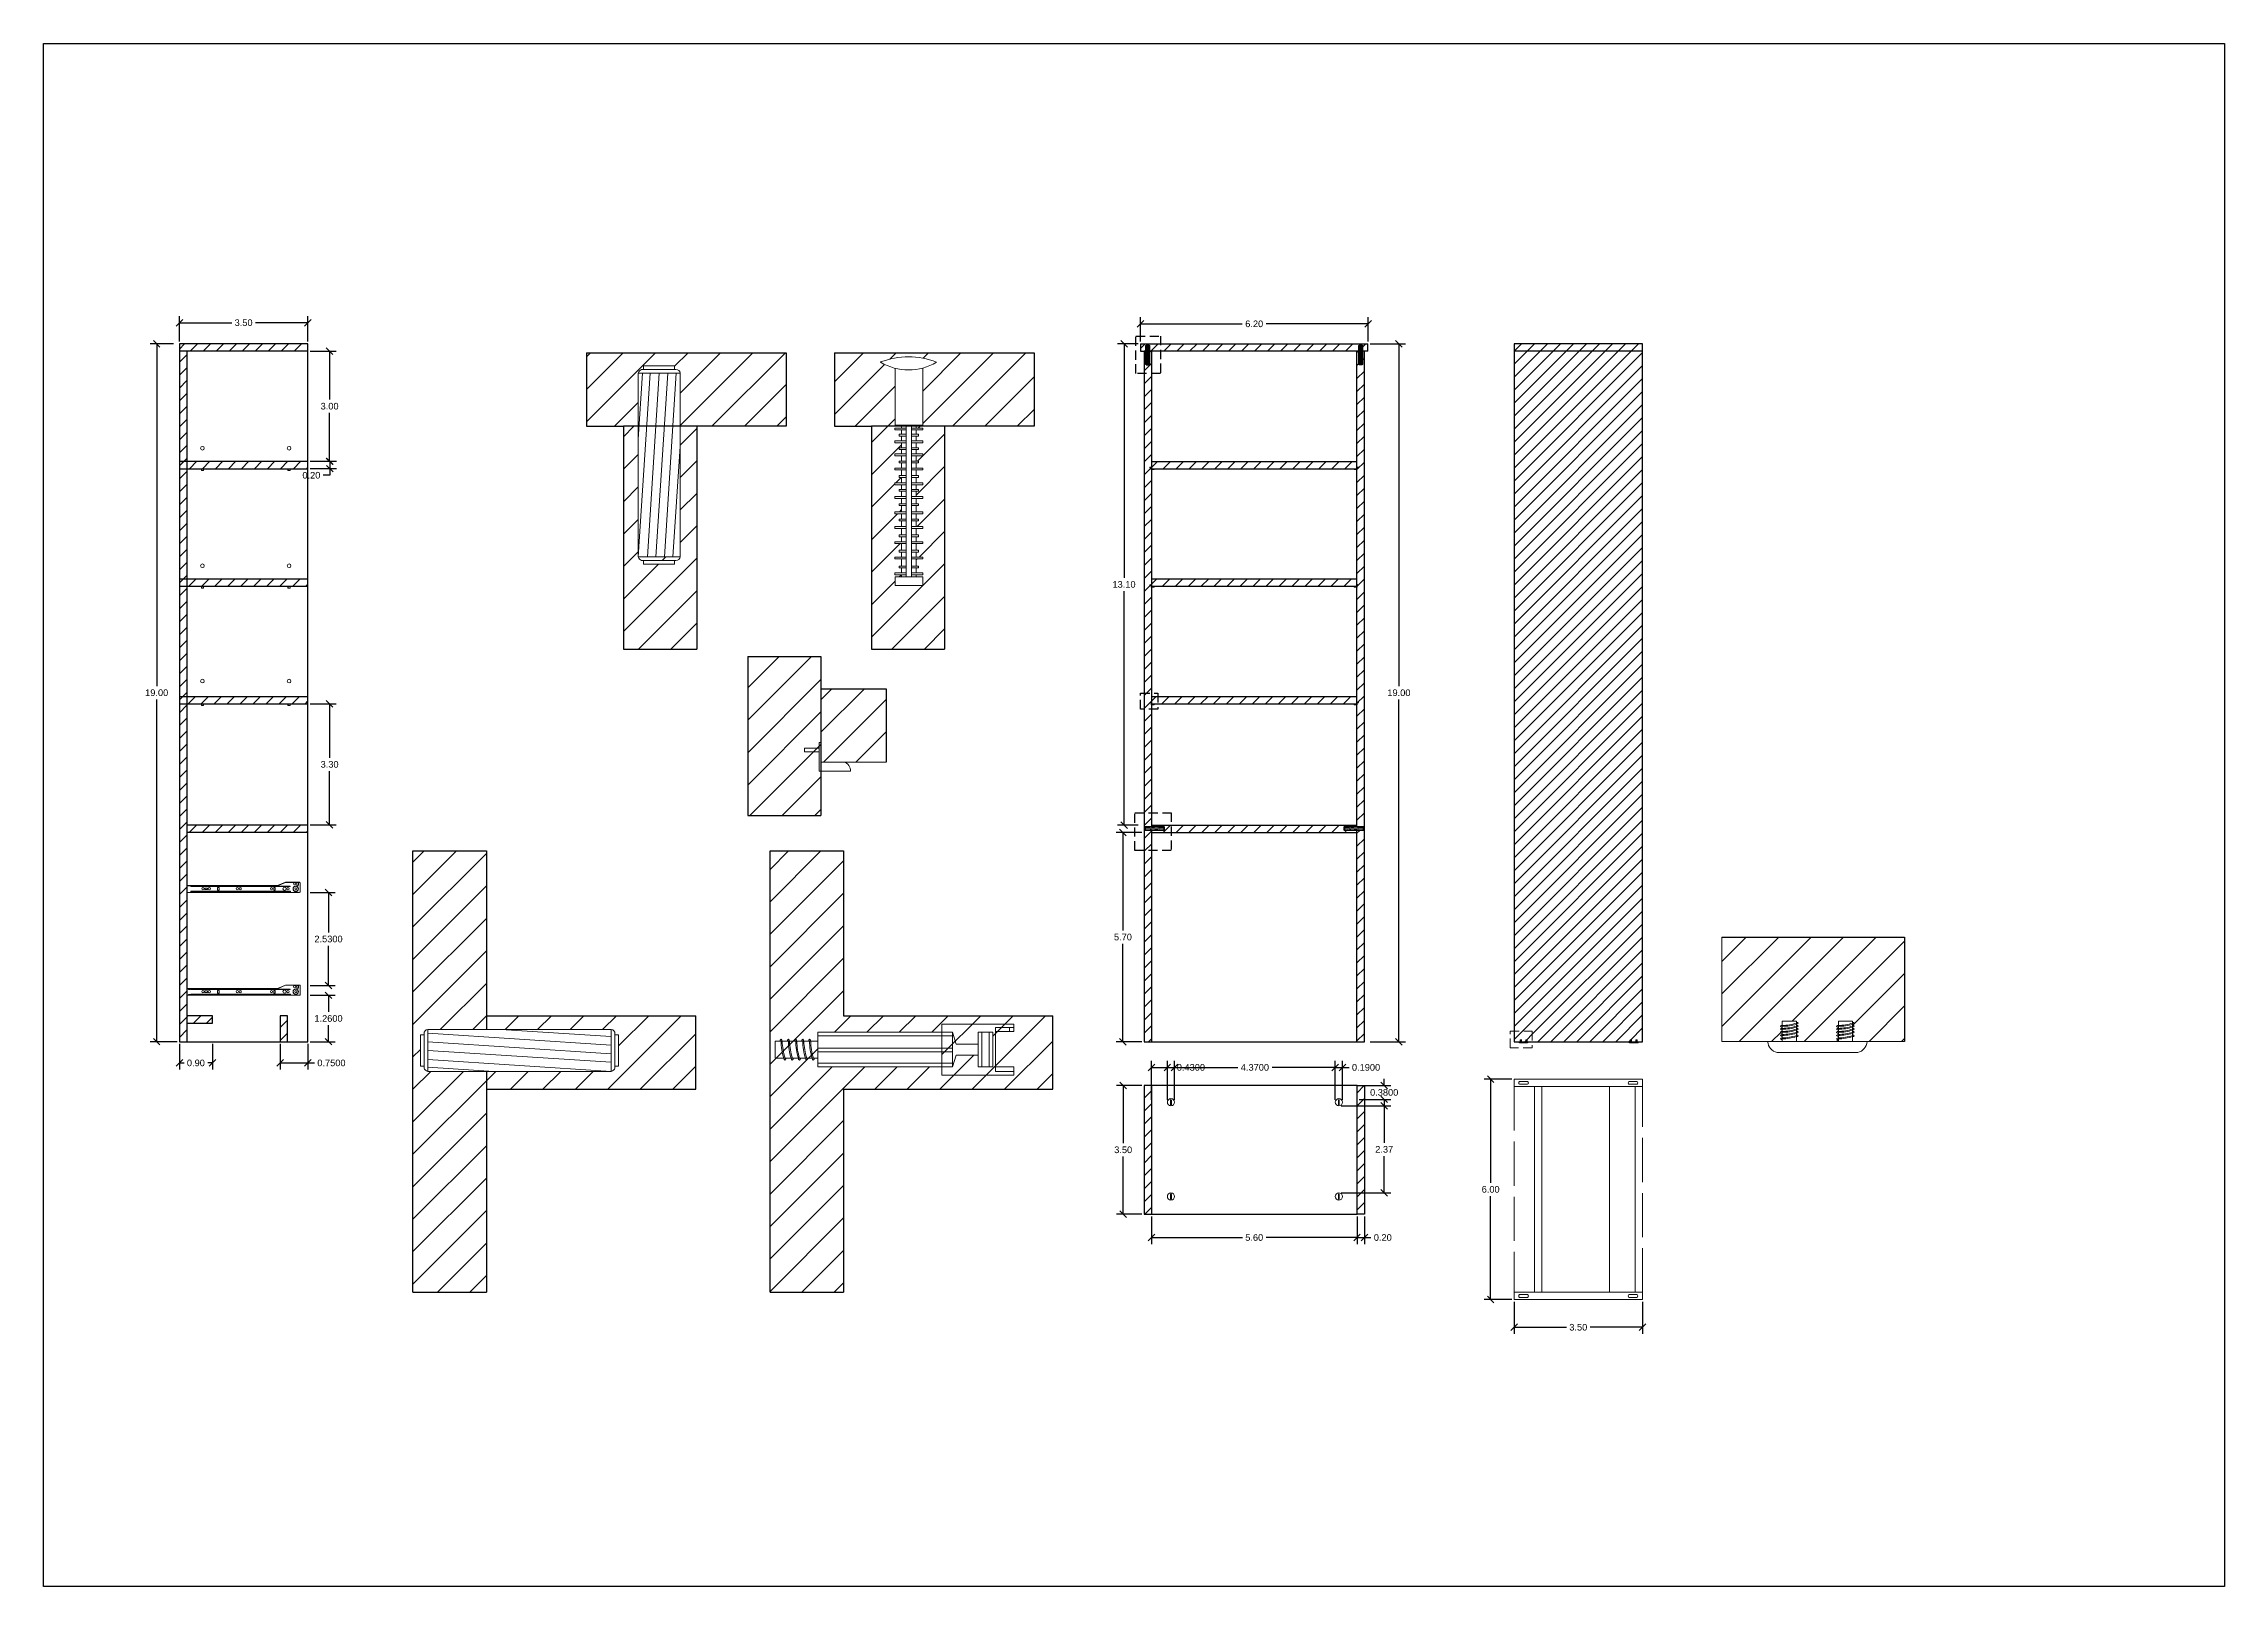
# Model space of a CAD drawing. Header units: centimetres. Extents: x -239 to 1959, y -161 to 626.
# Drawn here: x 378.9 to 438.3, y 584 to 626 of the extents above; entities that cross this region are included whole.
import ezdxf

# ---------------------------------------------------------------- set-up
doc = ezdxf.new("R2010")
doc.units = ezdxf.units.CM
doc.header["$MEASUREMENT"] = 0
doc.linetypes.add('ACAD_ISO02W100', pattern=[15, 12, -3])
doc.linetypes.add('HIDDEN', pattern=[0.375, 0.25, -0.125])
for name, color, linetype, lineweight in [('dettagli', 4, 'Continuous', 13), ('linee prospetti', 1, 'Continuous', 18), ('linee sezioni', 3, 'Continuous', 25), ('trame', 6, 'Continuous', 9)]:
    doc.layers.add(name, color=color, linetype=linetype, lineweight=lineweight)
doc.styles.get("Standard").update_dxf_attribs({"font": 'Arial.ttf'})
doc.dimstyles.get("Standard").update_dxf_attribs({"dimtxt": 0.18, "dimasz": 0.18, "dimexe": 0.18, "dimexo": 0.0625, "dimgap": 0.09, "dimtad": 0, "dimtih": 1, "dimtoh": 1, "dimdec": 4, "dimzin": 0, "dimdsep": 46, "dimtxsty": 'Standard', "dimcen": 0.09, "dimadec": 0, "dimazin": 0, "dimtfac": 1, "dimtdec": 4, "dimtofl": 0, "dimtmove": 0, "dimatfit": 3, "dimfxl": 1, "dimtolj": 1, "dimtzin": 0, "dimarcsym": 0})

msp = doc.modelspace()

# ---------------------------------------------------------------- blocks, each defined once
blk = doc.blocks.new('_Oblique')
at = {"color": 0, "linetype": 'ByBlock', "lineweight": -2}
blk.add_line((-0.5, -0.5), (0.5, 0.5), dxfattribs=at)
blk = doc.blocks.new('*D616')
at = {"color": 0, "lineweight": -2, "transparency": 16777216}
for p, q in [((382.402, 617.821), (381.767, 617.821)), ((381.947, 617.821), (381.947, 608.502)), ((381.947, 598.821), (381.947, 608.14)), ((382.502, 598.821), (381.767, 598.821))]:
    blk.add_line(p, q, dxfattribs=at)
at = {"layer": 'Defpoints', "color": 0, "transparency": 16777216}
for p in [(382.465, 617.821), (381.947, 598.821), (382.565, 598.821)]:
    blk.add_point(p, dxfattribs=at)
at = {"color": 0, "lineweight": -2, "transparency": 16777216, "xscale": 0.18, "yscale": 0.18, "zscale": 0.18}
for p, rotation in [((381.947, 617.821), 90), ((381.947, 598.821), 270)]:
    blk.add_blockref('_Oblique', p, dxfattribs=dict(at, rotation=rotation))
at = {"color": 0, "transparency": 16777216, "insert": (381.947, 608.321), "char_height": 0.18, "attachment_point": 5}
blk.add_mtext('\\A1;19.00', dxfattribs=at)
blk = doc.blocks.new('*D617')
at = {"color": 0, "lineweight": -2, "transparency": 16777216}
for p, q in [((386.127, 617.621), (386.837, 617.621)), ((386.657, 617.621), (386.657, 616.302)), ((386.657, 614.621), (386.657, 615.94)), ((386.127, 614.621), (386.837, 614.621))]:
    blk.add_line(p, q, dxfattribs=at)
at = {"layer": 'Defpoints', "color": 0, "transparency": 16777216}
for p in [(386.065, 617.621), (386.065, 614.621), (386.657, 614.621)]:
    blk.add_point(p, dxfattribs=at)
at = {"color": 0, "lineweight": -2, "transparency": 16777216, "xscale": 0.18, "yscale": 0.18, "zscale": 0.18}
for p, rotation in [((386.657, 617.621), 90), ((386.657, 614.621), 270)]:
    blk.add_blockref('_Oblique', p, dxfattribs=dict(at, rotation=rotation))
at = {"color": 0, "transparency": 16777216, "insert": (386.657, 616.121), "char_height": 0.18, "attachment_point": 5}
blk.add_mtext('\\A1;3.00', dxfattribs=at)
blk = doc.blocks.new('*D618')
at = {"color": 0, "lineweight": -2, "transparency": 16777216}
for p, q in [((386.127, 614.621), (386.843, 614.621)), ((386.127, 614.421), (386.843, 614.421)), ((386.663, 614.241), (386.483, 614.241)), ((386.663, 614.621), (386.663, 614.421)), ((386.663, 614.421), (386.663, 614.241))]:
    blk.add_line(p, q, dxfattribs=at)
at = {"layer": 'Defpoints', "color": 0, "transparency": 16777216}
for p in [(386.065, 614.621), (386.065, 614.421), (386.663, 614.421)]:
    blk.add_point(p, dxfattribs=at)
at = {"color": 0, "lineweight": -2, "transparency": 16777216, "xscale": 0.18, "yscale": 0.18, "zscale": 0.18}
for p, rotation in [((386.663, 614.621), 90), ((386.663, 614.421), 270)]:
    blk.add_blockref('_Oblique', p, dxfattribs=dict(at, rotation=rotation))
at = {"color": 0, "transparency": 16777216, "insert": (386.161, 614.241), "char_height": 0.18, "attachment_point": 5}
blk.add_mtext('\\A1;0.20', dxfattribs=at)
blk = doc.blocks.new('*D621')
at = {"color": 0, "lineweight": -2, "transparency": 16777216}
for p, q in [((386.127, 608.021), (386.837, 608.021)), ((386.657, 608.021), (386.657, 606.552)), ((386.657, 604.721), (386.657, 606.19)), ((386.127, 604.721), (386.837, 604.721))]:
    blk.add_line(p, q, dxfattribs=at)
at = {"layer": 'Defpoints', "color": 0, "transparency": 16777216}
for p in [(386.065, 608.021), (386.065, 604.721), (386.657, 604.721)]:
    blk.add_point(p, dxfattribs=at)
at = {"color": 0, "lineweight": -2, "transparency": 16777216, "xscale": 0.18, "yscale": 0.18, "zscale": 0.18}
for p, rotation in [((386.657, 608.021), 90), ((386.657, 604.721), 270)]:
    blk.add_blockref('_Oblique', p, dxfattribs=dict(at, rotation=rotation))
at = {"color": 0, "transparency": 16777216, "insert": (386.657, 606.371), "char_height": 0.18, "attachment_point": 5}
blk.add_mtext('\\A1;3.30', dxfattribs=at)
blk = doc.blocks.new('*D622')
at = {"color": 0, "lineweight": -2, "transparency": 16777216}
for p, q in [((386.127, 600.083), (386.807, 600.083)), ((386.627, 600.083), (386.627, 599.633)), ((386.127, 598.821), (386.807, 598.821)), ((386.627, 598.821), (386.627, 599.271))]:
    blk.add_line(p, q, dxfattribs=at)
at = {"layer": 'Defpoints', "color": 0, "transparency": 16777216}
for p in [(386.065, 600.083), (386.627, 600.083), (386.065, 598.821)]:
    blk.add_point(p, dxfattribs=at)
at = {"color": 0, "lineweight": -2, "transparency": 16777216, "xscale": 0.18, "yscale": 0.18, "zscale": 0.18}
for p, rotation in [((386.627, 600.083), 90), ((386.627, 598.821), 270)]:
    blk.add_blockref('_Oblique', p, dxfattribs=dict(at, rotation=rotation))
at = {"color": 0, "transparency": 16777216, "insert": (386.627, 599.452), "char_height": 0.18, "attachment_point": 5}
blk.add_mtext('\\A1;1.2600', dxfattribs=at)
blk = doc.blocks.new('*D619')
at = {"color": 0, "lineweight": -2, "transparency": 16777216}
for p, q in [((386.127, 602.883), (386.807, 602.883)), ((386.627, 602.883), (386.627, 601.797)), ((386.627, 600.348), (386.627, 601.434)), ((386.127, 600.348), (386.807, 600.348))]:
    blk.add_line(p, q, dxfattribs=at)
at = {"layer": 'Defpoints', "color": 0, "transparency": 16777216}
for p in [(386.065, 602.883), (386.627, 602.883), (386.065, 600.348)]:
    blk.add_point(p, dxfattribs=at)
at = {"color": 0, "lineweight": -2, "transparency": 16777216, "xscale": 0.18, "yscale": 0.18, "zscale": 0.18}
for p, rotation in [((386.627, 602.883), 90), ((386.627, 600.348), 270)]:
    blk.add_blockref('_Oblique', p, dxfattribs=dict(at, rotation=rotation))
at = {"color": 0, "transparency": 16777216, "insert": (386.627, 601.616), "char_height": 0.18, "attachment_point": 5}
blk.add_mtext('\\A1;2.5300', dxfattribs=at)
blk = doc.blocks.new('*D620')
at = {"color": 0, "lineweight": -2, "transparency": 16777216}
for p, q in [((382.565, 617.883), (382.565, 618.574)), ((382.565, 618.394), (383.992, 618.394)), ((386.065, 618.394), (384.637, 618.394)), ((386.065, 617.883), (386.065, 618.574))]:
    blk.add_line(p, q, dxfattribs=at)
at = {"layer": 'Defpoints', "color": 0, "transparency": 16777216}
for p in [(386.065, 618.394), (382.565, 617.821), (386.065, 617.821)]:
    blk.add_point(p, dxfattribs=at)
at = {"color": 0, "lineweight": -2, "transparency": 16777216, "xscale": 0.18, "yscale": 0.18, "zscale": 0.18, "rotation": 180}
blk.add_blockref('_Oblique', (382.565, 618.394), dxfattribs=at)
at = {"color": 0, "lineweight": -2, "transparency": 16777216, "xscale": 0.18, "yscale": 0.18, "zscale": 0.18}
blk.add_blockref('_Oblique', (386.065, 618.394), dxfattribs=at)
at = {"color": 0, "transparency": 16777216, "insert": (384.315, 618.394), "char_height": 0.18, "attachment_point": 5}
blk.add_mtext('\\A1;3.50', dxfattribs=at)
blk = doc.blocks.new('*D623')
at = {"color": 0, "lineweight": -2, "transparency": 16777216}
for p, q in [((382.565, 598.758), (382.565, 598.062)), ((383.465, 598.758), (383.465, 598.062)), ((382.565, 598.242), (382.692, 598.242)), ((383.465, 598.242), (383.337, 598.242))]:
    blk.add_line(p, q, dxfattribs=at)
at = {"layer": 'Defpoints', "color": 0, "transparency": 16777216}
for p in [(382.565, 598.821), (383.465, 598.821), (383.465, 598.242)]:
    blk.add_point(p, dxfattribs=at)
at = {"color": 0, "lineweight": -2, "transparency": 16777216, "xscale": 0.18, "yscale": 0.18, "zscale": 0.18, "rotation": 180}
blk.add_blockref('_Oblique', (382.565, 598.242), dxfattribs=at)
at = {"color": 0, "lineweight": -2, "transparency": 16777216, "xscale": 0.18, "yscale": 0.18, "zscale": 0.18}
blk.add_blockref('_Oblique', (383.465, 598.242), dxfattribs=at)
at = {"color": 0, "transparency": 16777216, "insert": (383.015, 598.242), "char_height": 0.18, "attachment_point": 5}
blk.add_mtext('\\A1;0.90', dxfattribs=at)
blk = doc.blocks.new('*D624')
at = {"color": 0, "lineweight": -2, "transparency": 16777216}
for p, q in [((385.308, 598.758), (385.308, 598.062)), ((386.065, 598.758), (386.065, 598.062)), ((385.308, 598.242), (386.065, 598.242)), ((386.065, 598.242), (386.245, 598.242))]:
    blk.add_line(p, q, dxfattribs=at)
at = {"layer": 'Defpoints', "color": 0, "transparency": 16777216}
for p in [(385.308, 598.821), (386.065, 598.821), (386.065, 598.242)]:
    blk.add_point(p, dxfattribs=at)
at = {"color": 0, "lineweight": -2, "transparency": 16777216, "xscale": 0.18, "yscale": 0.18, "zscale": 0.18, "rotation": 180}
blk.add_blockref('_Oblique', (385.308, 598.242), dxfattribs=at)
at = {"color": 0, "lineweight": -2, "transparency": 16777216, "xscale": 0.18, "yscale": 0.18, "zscale": 0.18}
blk.add_blockref('_Oblique', (386.065, 598.242), dxfattribs=at)
at = {"color": 0, "transparency": 16777216, "insert": (386.707, 598.242), "char_height": 0.18, "attachment_point": 5}
blk.add_mtext('\\A1;0.7500', dxfattribs=at)
blk = doc.blocks.new('*D625')
at = {"color": 0, "lineweight": -2, "transparency": 16777216}
for p, q in [((415.004, 617.819), (415.963, 617.819)), ((415.783, 617.819), (415.783, 608.501)), ((415.783, 598.819), (415.783, 608.138)), ((415.004, 598.819), (415.963, 598.819))]:
    blk.add_line(p, q, dxfattribs=at)
at = {"layer": 'Defpoints', "color": 0, "transparency": 16777216}
for p in [(414.942, 617.819), (414.942, 598.819), (415.783, 598.819)]:
    blk.add_point(p, dxfattribs=at)
at = {"color": 0, "lineweight": -2, "transparency": 16777216, "xscale": 0.18, "yscale": 0.18, "zscale": 0.18}
for p, rotation in [((415.783, 617.819), 90), ((415.783, 598.819), 270)]:
    blk.add_blockref('_Oblique', p, dxfattribs=dict(at, rotation=rotation))
at = {"color": 0, "transparency": 16777216, "insert": (415.783, 608.319), "char_height": 0.18, "attachment_point": 5}
blk.add_mtext('\\A1;19.00', dxfattribs=at)
blk = doc.blocks.new('*D626')
at = {"color": 0, "lineweight": -2, "transparency": 16777216}
for p, q in [((408.742, 617.882), (408.742, 618.543)), ((408.742, 618.363), (411.517, 618.363)), ((414.942, 618.363), (412.166, 618.363)), ((414.942, 617.882), (414.942, 618.543))]:
    blk.add_line(p, q, dxfattribs=at)
at = {"layer": 'Defpoints', "color": 0, "transparency": 16777216}
for p in [(408.742, 618.363), (408.742, 617.819), (414.942, 617.819)]:
    blk.add_point(p, dxfattribs=at)
at = {"color": 0, "lineweight": -2, "transparency": 16777216, "xscale": 0.18, "yscale": 0.18, "zscale": 0.18, "rotation": 180}
blk.add_blockref('_Oblique', (408.742, 618.363), dxfattribs=at)
at = {"color": 0, "lineweight": -2, "transparency": 16777216, "xscale": 0.18, "yscale": 0.18, "zscale": 0.18}
blk.add_blockref('_Oblique', (414.942, 618.363), dxfattribs=at)
at = {"color": 0, "transparency": 16777216, "insert": (411.842, 618.363), "char_height": 0.18, "attachment_point": 5}
blk.add_mtext('\\A1;6.20', dxfattribs=at)
blk = doc.blocks.new('*D627')
at = {"color": 0, "lineweight": -2, "transparency": 16777216}
for p, q in [((408.779, 604.519), (408.086, 604.519)), ((408.266, 604.519), (408.266, 601.851)), ((408.266, 598.819), (408.266, 601.488)), ((408.779, 598.819), (408.086, 598.819))]:
    blk.add_line(p, q, dxfattribs=at)
at = {"layer": 'Defpoints', "color": 0, "transparency": 16777216}
for p in [(408.266, 604.519), (408.842, 604.519), (408.842, 598.819)]:
    blk.add_point(p, dxfattribs=at)
at = {"color": 0, "lineweight": -2, "transparency": 16777216, "xscale": 0.18, "yscale": 0.18, "zscale": 0.18}
for p, rotation in [((408.266, 604.519), 90), ((408.266, 598.819), 270)]:
    blk.add_blockref('_Oblique', p, dxfattribs=dict(at, rotation=rotation))
at = {"color": 0, "transparency": 16777216, "insert": (408.266, 601.669), "char_height": 0.18, "attachment_point": 5}
blk.add_mtext('\\A1;5.70', dxfattribs=at)
blk = doc.blocks.new('*D628')
at = {"color": 0, "lineweight": -2, "transparency": 16777216}
for p, q in [((408.679, 617.819), (408.116, 617.819)), ((408.296, 617.819), (408.296, 611.451)), ((408.296, 604.719), (408.296, 611.088)), ((408.679, 604.719), (408.116, 604.719))]:
    blk.add_line(p, q, dxfattribs=at)
at = {"layer": 'Defpoints', "color": 0, "transparency": 16777216}
for p in [(408.742, 617.819), (408.296, 604.719), (408.742, 604.719)]:
    blk.add_point(p, dxfattribs=at)
at = {"color": 0, "lineweight": -2, "transparency": 16777216, "xscale": 0.18, "yscale": 0.18, "zscale": 0.18}
for p, rotation in [((408.296, 617.819), 90), ((408.296, 604.719), 270)]:
    blk.add_blockref('_Oblique', p, dxfattribs=dict(at, rotation=rotation))
at = {"color": 0, "transparency": 16777216, "insert": (408.296, 611.269), "char_height": 0.18, "attachment_point": 5}
blk.add_mtext('\\A1;13.10', dxfattribs=at)
blk = doc.blocks.new('*D629')
at = {"color": 0, "lineweight": -2, "transparency": 16777216}
for p, q in [((409.042, 594.063), (409.042, 593.309)), ((414.642, 594.063), (414.642, 593.309)), ((409.042, 593.489), (411.52, 593.489)), ((414.642, 593.489), (412.164, 593.489))]:
    blk.add_line(p, q, dxfattribs=at)
at = {"layer": 'Defpoints', "color": 0, "transparency": 16777216}
for p in [(409.042, 594.126), (414.642, 594.126), (414.642, 593.489)]:
    blk.add_point(p, dxfattribs=at)
at = {"color": 0, "lineweight": -2, "transparency": 16777216, "xscale": 0.18, "yscale": 0.18, "zscale": 0.18, "rotation": 180}
blk.add_blockref('_Oblique', (409.042, 593.489), dxfattribs=at)
at = {"color": 0, "lineweight": -2, "transparency": 16777216, "xscale": 0.18, "yscale": 0.18, "zscale": 0.18}
blk.add_blockref('_Oblique', (414.642, 593.489), dxfattribs=at)
at = {"color": 0, "transparency": 16777216, "insert": (411.842, 593.489), "char_height": 0.18, "attachment_point": 5}
blk.add_mtext('\\A1;5.60', dxfattribs=at)
blk = doc.blocks.new('*D634')
at = {"color": 0, "lineweight": -2, "transparency": 16777216}
for p, q in [((408.779, 597.626), (408.093, 597.626)), ((408.273, 597.626), (408.273, 596.057)), ((408.273, 594.126), (408.273, 595.694)), ((408.779, 594.126), (408.093, 594.126))]:
    blk.add_line(p, q, dxfattribs=at)
at = {"layer": 'Defpoints', "color": 0, "transparency": 16777216}
for p in [(408.273, 597.626), (408.842, 597.626), (408.842, 594.126)]:
    blk.add_point(p, dxfattribs=at)
at = {"color": 0, "lineweight": -2, "transparency": 16777216, "xscale": 0.18, "yscale": 0.18, "zscale": 0.18}
for p, rotation in [((408.273, 597.626), 90), ((408.273, 594.126), 270)]:
    blk.add_blockref('_Oblique', p, dxfattribs=dict(at, rotation=rotation))
at = {"color": 0, "transparency": 16777216, "insert": (408.273, 595.876), "char_height": 0.18, "attachment_point": 5}
blk.add_mtext('\\A1;3.50', dxfattribs=at)
blk = doc.blocks.new('*D630')
at = {"color": 0, "lineweight": -2, "transparency": 16777216}
for p, q in [((409.042, 597.234), (409.042, 598.3)), ((409.476, 597.234), (409.476, 598.3)), ((409.042, 598.12), (409.476, 598.12)), ((409.476, 598.12), (409.656, 598.12))]:
    blk.add_line(p, q, dxfattribs=at)
at = {"layer": 'Defpoints', "color": 0, "transparency": 16777216}
for p in [(409.476, 598.12), (409.042, 597.172), (409.476, 597.172)]:
    blk.add_point(p, dxfattribs=at)
at = {"color": 0, "lineweight": -2, "transparency": 16777216, "xscale": 0.18, "yscale": 0.18, "zscale": 0.18, "rotation": 180}
blk.add_blockref('_Oblique', (409.042, 598.12), dxfattribs=at)
at = {"color": 0, "lineweight": -2, "transparency": 16777216, "xscale": 0.18, "yscale": 0.18, "zscale": 0.18}
blk.add_blockref('_Oblique', (409.476, 598.12), dxfattribs=at)
at = {"color": 0, "transparency": 16777216, "insert": (410.118, 598.12), "char_height": 0.18, "attachment_point": 5}
blk.add_mtext('\\A1;0.4300', dxfattribs=at)
blk = doc.blocks.new('*D631')
at = {"color": 0, "lineweight": -2, "transparency": 16777216}
for p, q in [((409.673, 597.234), (409.673, 598.3)), ((414.05, 597.234), (414.05, 598.3)), ((409.673, 598.12), (411.394, 598.12)), ((414.05, 598.12), (412.328, 598.12))]:
    blk.add_line(p, q, dxfattribs=at)
at = {"layer": 'Defpoints', "color": 0, "transparency": 16777216}
for p in [(414.05, 598.12), (409.673, 597.172), (414.05, 597.172)]:
    blk.add_point(p, dxfattribs=at)
at = {"color": 0, "lineweight": -2, "transparency": 16777216, "xscale": 0.18, "yscale": 0.18, "zscale": 0.18, "rotation": 180}
blk.add_blockref('_Oblique', (409.673, 598.12), dxfattribs=at)
at = {"color": 0, "lineweight": -2, "transparency": 16777216, "xscale": 0.18, "yscale": 0.18, "zscale": 0.18}
blk.add_blockref('_Oblique', (414.05, 598.12), dxfattribs=at)
at = {"color": 0, "transparency": 16777216, "insert": (411.861, 598.12), "char_height": 0.18, "attachment_point": 5}
blk.add_mtext('\\A1;4.3700', dxfattribs=at)
blk = doc.blocks.new('*D632')
at = {"color": 0, "lineweight": -2, "transparency": 16777216}
for p, q in [((414.05, 597.234), (414.05, 598.3)), ((414.246, 597.234), (414.246, 598.3)), ((414.05, 598.12), (414.246, 598.12)), ((414.246, 598.12), (414.426, 598.12))]:
    blk.add_line(p, q, dxfattribs=at)
at = {"layer": 'Defpoints', "color": 0, "transparency": 16777216}
for p in [(414.246, 598.12), (414.05, 597.172), (414.246, 597.172)]:
    blk.add_point(p, dxfattribs=at)
at = {"color": 0, "lineweight": -2, "transparency": 16777216, "xscale": 0.18, "yscale": 0.18, "zscale": 0.18, "rotation": 180}
blk.add_blockref('_Oblique', (414.05, 598.12), dxfattribs=at)
at = {"color": 0, "lineweight": -2, "transparency": 16777216, "xscale": 0.18, "yscale": 0.18, "zscale": 0.18}
blk.add_blockref('_Oblique', (414.246, 598.12), dxfattribs=at)
at = {"color": 0, "transparency": 16777216, "insert": (414.888, 598.12), "char_height": 0.18, "attachment_point": 5}
blk.add_mtext('\\A1;0.1900', dxfattribs=at)
blk = doc.blocks.new('*D635')
at = {"color": 0, "lineweight": -2, "transparency": 16777216}
for p, q in [((414.642, 594.063), (414.642, 593.309)), ((414.842, 594.063), (414.842, 593.309)), ((414.642, 593.489), (414.842, 593.489)), ((414.842, 593.489), (415.022, 593.489))]:
    blk.add_line(p, q, dxfattribs=at)
at = {"layer": 'Defpoints', "color": 0, "transparency": 16777216}
for p in [(414.642, 594.126), (414.842, 594.126), (414.842, 593.489)]:
    blk.add_point(p, dxfattribs=at)
at = {"color": 0, "lineweight": -2, "transparency": 16777216, "xscale": 0.18, "yscale": 0.18, "zscale": 0.18, "rotation": 180}
blk.add_blockref('_Oblique', (414.642, 593.489), dxfattribs=at)
at = {"color": 0, "lineweight": -2, "transparency": 16777216, "xscale": 0.18, "yscale": 0.18, "zscale": 0.18}
blk.add_blockref('_Oblique', (414.842, 593.489), dxfattribs=at)
at = {"color": 0, "transparency": 16777216, "insert": (415.344, 593.489), "char_height": 0.18, "attachment_point": 5}
blk.add_mtext('\\A1;0.20', dxfattribs=at)
blk = doc.blocks.new('*D636')
at = {"color": 0, "lineweight": -2, "transparency": 16777216}
for p, q in [((414.704, 597.626), (415.562, 597.626)), ((415.382, 597.626), (415.382, 597.806)), ((414.704, 597.251), (415.562, 597.251)), ((415.382, 597.251), (415.382, 597.071))]:
    blk.add_line(p, q, dxfattribs=at)
at = {"layer": 'Defpoints', "color": 0, "transparency": 16777216}
for p in [(414.642, 597.626), (414.642, 597.251), (415.382, 597.251)]:
    blk.add_point(p, dxfattribs=at)
at = {"color": 0, "lineweight": -2, "transparency": 16777216, "xscale": 0.18, "yscale": 0.18, "zscale": 0.18}
for p, rotation in [((415.382, 597.626), 270), ((415.382, 597.251), 90)]:
    blk.add_blockref('_Oblique', p, dxfattribs=dict(at, rotation=rotation))
at = {"color": 0, "transparency": 16777216, "insert": (415.382, 597.438), "char_height": 0.18, "attachment_point": 5}
blk.add_mtext('\\A1;0.3800', dxfattribs=at)
blk = doc.blocks.new('*D633')
at = {"color": 0, "lineweight": -2, "transparency": 16777216}
for p, q in [((414.211, 597.074), (415.562, 597.074)), ((415.382, 597.074), (415.382, 596.07)), ((415.382, 594.704), (415.382, 595.707)), ((414.211, 594.704), (415.562, 594.704))]:
    blk.add_line(p, q, dxfattribs=at)
at = {"layer": 'Defpoints', "color": 0, "transparency": 16777216}
for p in [(414.148, 597.074), (414.148, 594.704), (415.382, 594.704)]:
    blk.add_point(p, dxfattribs=at)
at = {"color": 0, "lineweight": -2, "transparency": 16777216, "xscale": 0.18, "yscale": 0.18, "zscale": 0.18}
for p, rotation in [((415.382, 597.074), 90), ((415.382, 594.704), 270)]:
    blk.add_blockref('_Oblique', p, dxfattribs=dict(at, rotation=rotation))
at = {"color": 0, "transparency": 16777216, "insert": (415.382, 595.889), "char_height": 0.18, "attachment_point": 5}
blk.add_mtext('\\A1;2.37', dxfattribs=at)
blk = doc.blocks.new('*D637')
at = {"color": 0, "lineweight": -2, "transparency": 16777216}
for p, q in [((418.919, 591.738), (418.919, 590.866)), ((422.419, 591.738), (422.419, 590.866)), ((418.919, 591.046), (420.347, 591.046)), ((422.419, 591.046), (420.991, 591.046))]:
    blk.add_line(p, q, dxfattribs=at)
at = {"layer": 'Defpoints', "color": 0, "transparency": 16777216}
for p in [(418.919, 591.8), (422.419, 591.8), (422.419, 591.046)]:
    blk.add_point(p, dxfattribs=at)
at = {"color": 0, "lineweight": -2, "transparency": 16777216, "xscale": 0.18, "yscale": 0.18, "zscale": 0.18, "rotation": 180}
blk.add_blockref('_Oblique', (418.919, 591.046), dxfattribs=at)
at = {"color": 0, "lineweight": -2, "transparency": 16777216, "xscale": 0.18, "yscale": 0.18, "zscale": 0.18}
blk.add_blockref('_Oblique', (422.419, 591.046), dxfattribs=at)
at = {"color": 0, "transparency": 16777216, "insert": (420.669, 591.046), "char_height": 0.18, "attachment_point": 5}
blk.add_mtext('\\A1;3.50', dxfattribs=at)
blk = doc.blocks.new('*D638')
at = {"color": 0, "lineweight": -2, "transparency": 16777216}
for p, q in [((418.857, 597.8), (418.102, 597.8)), ((418.282, 597.8), (418.282, 594.982)), ((418.282, 591.8), (418.282, 594.619)), ((418.857, 591.8), (418.102, 591.8))]:
    blk.add_line(p, q, dxfattribs=at)
at = {"layer": 'Defpoints', "color": 0, "transparency": 16777216}
for p in [(418.282, 597.8), (418.919, 597.8), (418.919, 591.8)]:
    blk.add_point(p, dxfattribs=at)
at = {"color": 0, "lineweight": -2, "transparency": 16777216, "xscale": 0.18, "yscale": 0.18, "zscale": 0.18}
for p, rotation in [((418.282, 597.8), 90), ((418.282, 591.8), 270)]:
    blk.add_blockref('_Oblique', p, dxfattribs=dict(at, rotation=rotation))
at = {"color": 0, "transparency": 16777216, "insert": (418.282, 594.8), "char_height": 0.18, "attachment_point": 5}
blk.add_mtext('\\A1;6.00', dxfattribs=at)

# ---------------------------------------------------------------- dimensions: what is measured, and where the dimension line sits
for base, p1, p2, picture, middle in [((386.0645, 618.39401), (382.5645, 617.82074), (386.0645, 617.82074), '*D620', (384.3145, 618.39401)), ((408.74169, 618.36271), (414.94169, 617.81943), (408.74169, 617.81943), '*D626', (411.84169, 618.36271)), ((383.4645, 598.24193), (382.5645, 598.82074), (383.4645, 598.82074), '*D623', (383.0145, 598.24193)), ((414.64169, 593.48885), (409.04169, 594.12561), (414.64169, 594.12561), '*D629', (411.84169, 593.48885)), ((414.84169, 593.48885), (414.64169, 594.12561), (414.84169, 594.12561), '*D635', (415.34375, 593.48885)), ((422.41908, 591.04574), (418.91908, 591.80042), (422.41908, 591.80042), '*D637', (420.66908, 591.04574))]:
    dim = msp.add_linear_dim(base=base, p1=p1, p2=p2, dimstyle='Standard', override={"dimdec": 2, "dimblk1": 'Oblique', "dimblk2": 'Oblique', "dimsah": 1})
    dim.commit()
    dim.dimension.update_dxf_attribs({"geometry": picture, "text_midpoint": middle})
for base, p1, p2, picture, middle in [((381.94735, 598.82074), (382.4645, 617.82074), (382.5645, 598.82074), '*D616', (381.94735, 608.32074)), ((408.2963, 604.71943), (408.74169, 617.81943), (408.74169, 604.71943), '*D628', (408.2963, 611.26943)), ((415.78275, 598.81943), (414.94169, 617.81943), (414.94169, 598.81943), '*D625', (415.78275, 608.31943)), ((386.6569, 614.62074), (386.0645, 617.62074), (386.0645, 614.62074), '*D617', (386.6569, 616.12074)), ((386.66342, 614.42074), (386.0645, 614.62074), (386.0645, 614.42074), '*D618', (386.16136, 614.24074)), ((386.6569, 604.72074), (386.0645, 608.02074), (386.0645, 604.72074), '*D621', (386.6569, 606.37074)), ((408.2663, 604.51943), (408.84169, 598.81943), (408.84169, 604.51943), '*D627', (408.2663, 601.66943)), ((408.27344, 597.62561), (408.84169, 594.12561), (408.84169, 597.62561), '*D634', (408.27344, 595.87561)), ((418.2821, 597.80042), (418.91908, 591.80042), (418.91908, 597.80042), '*D638', (418.2821, 594.80042)), ((415.38161, 594.70354), (414.1482, 597.07359), (414.1482, 594.70354), '*D633', (415.38161, 595.88857))]:
    dim = msp.add_linear_dim(base=base, p1=p1, p2=p2, angle=90, dimstyle='Standard', override={"dimdec": 2, "dimblk1": 'Oblique', "dimblk2": 'Oblique', "dimsah": 1})
    dim.commit()
    dim.dimension.update_dxf_attribs({"geometry": picture, "text_midpoint": middle})
for base, p1, p2, text, picture, middle in [((386.6269, 602.88326), (386.0645, 600.34785), (386.0645, 602.88326), '2.5300', '*D619', (386.6269, 601.61556)), ((386.6269, 600.08326), (386.0645, 598.82074), (386.0645, 600.08326), '1.2600', '*D622', (386.6269, 599.452)), ((415.38161, 597.2505), (414.64169, 597.62561), (414.64169, 597.2505), '0.3800', '*D636', (415.38161, 597.43806))]:
    dim = msp.add_linear_dim(base=base, p1=p1, p2=p2, angle=90, text=text, dimstyle='Standard', override={"dimdec": 2, "dimblk1": 'Oblique', "dimblk2": 'Oblique', "dimsah": 1})
    dim.commit()
    dim.dimension.update_dxf_attribs({"geometry": picture, "text_midpoint": middle})
for base, p1, p2, text, picture, middle in [((386.0645, 598.24193), (385.30787, 598.82074), (386.0645, 598.82074), '0.7500', '*D624', (386.70653, 598.24193)), ((409.47622, 598.12038), (409.04169, 597.1718), (409.47622, 597.1718), '0.4300', '*D630', (410.11825, 598.12038)), ((414.04999, 598.12038), (409.67264, 597.1718), (414.04999, 597.1718), '4.3700', '*D631', (411.86132, 598.12038)), ((414.24641, 598.12038), (414.04999, 597.1718), (414.24641, 597.1718), '0.1900', '*D632', (414.88845, 598.12038))]:
    dim = msp.add_linear_dim(base=base, p1=p1, p2=p2, text=text, dimstyle='Standard', override={"dimdec": 2, "dimblk1": 'Oblique', "dimblk2": 'Oblique', "dimsah": 1})
    dim.commit()
    dim.dimension.update_dxf_attribs({"geometry": picture, "text_midpoint": middle})

# ---------------------------------------------------------------- hatches: boundary and pattern name
at = {"layer": 'trame'}
h = msp.add_hatch(dxfattribs=at)
h.set_pattern_fill('ANSI31', color=256, scale=2)
h.paths.add_polyline_path([(386.0645, 617.82074), (382.5645, 617.82074), (382.5645, 617.62074), (386.0645, 617.62074)])
h = msp.add_hatch(dxfattribs=at)
h.set_pattern_fill('ANSI31', color=256, scale=2)
h.paths.add_polyline_path([(408.88185, 617.76417, -0.27850265), (408.89085, 617.77417), (408.89585, 617.77417), (408.89585, 617.78417), (408.98085, 617.78417), (408.98085, 617.77417), (408.98441, 617.77417, -0.41421356), (408.99585, 617.76417), (408.99585, 617.61943), (409.28481, 617.61943), (409.28481, 617.81946), (408.74099, 617.81946), (408.74099, 617.61946), (408.84169, 617.61943), (408.88185, 617.61943)])
h = msp.add_hatch(dxfattribs=at)
h.set_pattern_fill('ANSI31', color=256, scale=2)
h.paths.add_polyline_path([(414.68442, 617.76732, -0.27850265), (414.69342, 617.77732), (414.69842, 617.77732), (414.69842, 617.78732), (414.78342, 617.78732), (414.78342, 617.77732), (414.78697, 617.77732, -0.41421356), (414.79842, 617.76732), (414.79842, 617.61943), (414.84169, 617.61943), (414.94099, 617.61946), (414.94099, 617.81946), (409.28481, 617.81946), (409.28481, 617.61943), (414.68442, 617.61943)])
h = msp.add_hatch(dxfattribs=at)
h.set_pattern_fill('ANSI31', color=256, scale=2)
h.paths.add_polyline_path([(422.41908, 598.81946), (422.41908, 617.81946), (418.91908, 617.81946), (418.91908, 599.10384), (419.41665, 599.10384), (419.41665, 598.81946)])
h.paths.add_polyline_path([(422.11931, 598.86982, -0.0718264), (422.08091, 598.86346), (422.08091, 598.81946), (422.11931, 598.81946)], flags=16)
h.paths.add_polyline_path([(422.11931, 598.86183), (422.11931, 598.867, -0.08106433), (422.08091, 598.861), (422.08091, 598.85547, 0.0718264)], flags=0)
h.paths.add_polyline_path([(422.11931, 598.81946), (422.11931, 598.8535, -0.0718264), (422.08091, 598.84714), (422.08091, 598.81946)], flags=16)
h.paths.add_polyline_path([(422.08091, 598.85301, 0.08106433), (422.11931, 598.85901), (422.11931, 598.86183, -0.0718264), (422.08091, 598.85547)], flags=0)
h.paths.add_polyline_path([(422.11931, 598.867), (422.11931, 598.86982, -0.0718264), (422.08091, 598.86346), (422.08091, 598.861, 0.08106433)], flags=0)
h.paths.add_polyline_path([(422.27205, 598.81946), (422.27205, 598.83594, -0.0718264), (422.23365, 598.82958), (422.23365, 598.81946)], flags=0)
h.paths.add_polyline_path([(422.27205, 598.84517, -0.0718264), (422.23365, 598.83881), (422.23365, 598.81946), (422.27205, 598.81946)], flags=16)
h.paths.add_polyline_path([(422.27205, 598.84235, -0.08106433), (422.23365, 598.83635), (422.23365, 598.81946), (422.27205, 598.81946)], flags=0)
h.paths.add_polyline_path([(422.27205, 598.81946), (422.27205, 598.8535, -0.0718264), (422.23365, 598.84714), (422.23365, 598.81946)], flags=17)
h = msp.add_hatch(dxfattribs=at)
h.set_pattern_fill('ANSI31', color=256, scale=2)
h.paths.add_polyline_path([(382.5645, 617.62074), (382.5645, 598.82074), (386.0645, 598.82074), (386.0645, 617.62074)])
h.paths.add_polyline_path([(382.7645, 598.82074), (386.0645, 598.82074), (386.0645, 617.62074), (382.7645, 617.62074)], flags=17)
h = msp.add_hatch(dxfattribs=at)
h.set_pattern_fill('ANSI31', color=256, scale=5)
h.set_pattern_definition([(45, (480.8613, 325.4817), (-0.4419417, 0.4419417), [])])
h.paths.add_polyline_path([(396.20481, 615.57387), (399.09433, 615.57387), (399.09433, 617.57411), (393.65618, 617.57411), (393.65618, 615.57411), (394.66316, 615.57387), (395.06481, 615.57387), (395.06481, 617.02121, -0.27850265), (395.15481, 617.12121), (395.20481, 617.12121), (395.20481, 617.22121), (396.05481, 617.22121), (396.05481, 617.12121), (396.09036, 617.12121, -0.41421356), (396.20481, 617.02121)])
h = msp.add_hatch(dxfattribs=at)
h.set_pattern_fill('ANSI31', color=256, scale=5)
h.set_pattern_definition([(45, (478.5723, 325.4817), (-0.4419417, 0.4419417), [])])
h.paths.add_polyline_path([(403.40915, 615.57387), (402.63322, 615.57387), (402.63322, 615.52712), (402.81314, 615.52712), (402.81314, 615.47573), (402.63322, 615.47573), (402.63322, 615.35752), (402.69894, 615.35752), (402.69894, 615.30613), (402.63322, 615.30613), (402.63322, 615.17765), (402.81314, 615.17765), (402.81314, 615.12625), (402.63322, 615.12625), (402.63322, 614.99263), (402.69894, 614.99263), (402.69894, 614.94124), (402.63322, 614.94124), (402.63322, 614.82304), (402.81314, 614.82304), (402.81314, 614.77164), (402.63322, 614.77164), (402.63322, 614.62774), (402.69894, 614.62774), (402.69894, 614.57634), (402.63322, 614.57634), (402.63322, 614.43758), (402.81314, 614.43758), (402.81314, 614.38619), (402.63322, 614.38619), (402.63322, 614.23201), (402.69894, 614.23201), (402.69894, 614.18062), (402.63322, 614.18062), (402.63322, 614.03672), (402.81314, 614.03672), (402.81314, 613.98532), (402.63322, 613.98532), (402.63322, 613.85684), (402.69894, 613.85684), (402.69894, 613.80545), (402.63322, 613.80545), (402.63322, 613.66155), (402.81314, 613.66155), (402.81314, 613.61015), (402.63322, 613.61015), (402.63322, 613.46625), (402.69894, 613.46625), (402.69894, 613.41486), (402.63322, 613.41486), (402.63322, 613.24526), (402.81314, 613.24526), (402.81314, 613.19387), (402.63322, 613.19387), (402.63322, 613.04997), (402.69894, 613.04997), (402.69894, 612.99857), (402.63322, 612.99857), (402.63322, 612.84439), (402.81314, 612.84439), (402.81314, 612.793), (402.63322, 612.793), (402.63322, 612.61826), (402.69894, 612.61826), (402.69894, 612.56687), (402.63322, 612.56687), (402.63322, 612.43325), (402.81314, 612.43325), (402.81314, 612.38186), (402.63322, 612.38186), (402.63322, 612.19992), (402.69894, 612.19992), (402.69894, 612.14852), (402.63322, 612.14852), (402.63322, 612.01491), (402.81314, 612.01491), (402.81314, 611.96351), (402.63322, 611.96351), (402.63322, 611.77087), (402.69894, 611.77087), (402.69894, 611.71948), (402.63322, 611.71948), (402.63322, 611.58586), (402.81314, 611.58586), (402.81314, 611.53446), (402.63322, 611.53446), (402.63322, 611.47377), (402.81314, 611.47377), (402.81314, 611.24453), (402.05796, 611.24453), (402.05796, 611.47377), (402.23649, 611.47377), (402.23649, 611.53446), (402.05579, 611.53446), (402.05579, 611.58586), (402.23649, 611.58586), (402.23649, 611.71948), (402.16999, 611.71948), (402.16999, 611.77087), (402.23649, 611.77087), (402.23649, 611.96351), (402.05579, 611.96351), (402.05579, 612.01491), (402.23649, 612.01491), (402.23649, 612.14852), (402.16999, 612.14852), (402.16999, 612.19992), (402.23649, 612.19992), (402.23649, 612.38186), (402.05579, 612.38186), (402.05579, 612.43325), (402.23649, 612.43325), (402.23649, 612.56687), (402.16999, 612.56687), (402.16999, 612.61826), (402.23649, 612.61826), (402.23649, 612.793), (402.05579, 612.793), (402.05579, 612.84439), (402.23649, 612.84439), (402.23649, 612.99857), (402.16999, 612.99857), (402.16999, 613.04997), (402.23649, 613.04997), (402.23649, 613.19387), (402.05579, 613.19387), (402.05579, 613.24526), (402.23649, 613.24526), (402.23649, 613.41486), (402.16999, 613.41486), (402.16999, 613.46625), (402.23649, 613.46625), (402.23649, 613.61015), (402.05579, 613.61015), (402.05579, 613.66155), (402.23649, 613.66155), (402.23649, 613.80545), (402.16999, 613.80545), (402.16999, 613.85684), (402.23649, 613.85684), (402.23649, 613.98532), (402.05579, 613.98532), (402.05579, 614.03672), (402.23649, 614.03672), (402.23649, 614.18062), (402.16999, 614.18062), (402.16999, 614.23201), (402.23649, 614.23201), (402.23649, 614.38619), (402.05579, 614.38619), (402.05579, 614.43758), (402.23649, 614.43758), (402.23649, 614.57634), (402.16999, 614.57634), (402.16999, 614.62774), (402.23649, 614.62774), (402.23649, 614.77164), (402.05579, 614.77164), (402.05579, 614.82304), (402.23649, 614.82304), (402.23649, 614.94124), (402.16999, 614.94124), (402.16999, 614.99263), (402.23649, 614.99263), (402.23649, 615.12625), (402.05579, 615.12625), (402.05579, 615.17765), (402.23649, 615.17765), (402.23649, 615.30613), (402.16999, 615.30613), (402.16999, 615.35752), (402.23649, 615.35752), (402.23649, 615.47573), (402.05579, 615.47573), (402.05579, 615.52712), (402.23649, 615.52712), (402.23649, 615.57387), (401.41613, 615.57387), (401.41613, 609.50757), (403.40915, 609.50757)])
h.paths.add_polyline_path([(405.8473, 617.57411), (400.40915, 617.57411), (400.40915, 615.57411), (401.41613, 615.57387), (402.23649, 615.57387), (402.23649, 615.60685), (402.05796, 615.60685), (402.05796, 617.15496, -0.0734125), (401.65822, 617.32271, -0.19174143), (403.18647, 617.31801, -0.06861415), (402.81314, 617.15985), (402.81314, 615.60685), (402.63322, 615.60685), (402.63322, 615.57387), (405.8473, 615.57387)])
h = msp.add_hatch(dxfattribs=at)
h.set_pattern_fill('ANSI31', color=256, scale=2)
h.paths.add_polyline_path([(408.89585, 617.24417), (408.89085, 617.25417), (408.98085, 617.25417), (408.98085, 617.24417)], flags=16)
h.paths.add_polyline_path([(408.84169, 605.05224), (409.04099, 605.05224), (409.04099, 617.61943), (408.99585, 617.61943), (408.99585, 617.26417), (408.88185, 617.26417), (408.88185, 617.61943), (408.84169, 617.61943)])
h = msp.add_hatch(dxfattribs=at)
h.set_pattern_fill('ANSI31', color=256, scale=2)
h.paths.add_polyline_path([(414.30623, 604.56789), (414.30623, 604.62489), (414.30623, 604.68189), (414.81623, 604.68189), (414.81623, 604.66689), (414.82623, 604.66689), (414.81679, 604.58067, -0.35971713), (414.80623, 604.56789)], flags=16)
h.paths.add_polyline_path([(414.28623, 604.58189), (414.28623, 604.66689), (414.29623, 604.66689), (414.29623, 604.58189)], flags=16)
h.paths.add_polyline_path([(414.78342, 617.25732), (414.78342, 617.24732), (414.69842, 617.24732), (414.69342, 617.25732)], flags=16)
h.paths.add_polyline_path([(414.80623, 604.61589), (414.80623, 604.68189), (414.30623, 604.68189), (414.30623, 604.64818)], flags=0)
h.paths.add_polyline_path([(414.80623, 604.56789), (414.80623, 604.68189), (414.30623, 604.68189), (414.30623, 604.60017)], flags=16)
h.paths.add_polyline_path([(414.80623, 604.59261), (414.80623, 604.68189), (414.30623, 604.68189), (414.30623, 604.62489)], flags=0)
h.paths.add_polyline_path([(414.48589, 604.56789), (414.80623, 604.56789), (414.80623, 604.68189), (414.30623, 604.68189), (414.30623, 604.62489), (414.30623, 604.57949)], flags=16)
h.paths.add_polyline_path([(414.50547, 604.68189), (414.30623, 604.68189), (414.30623, 604.62489), (414.30623, 604.56789), (414.80623, 604.56789), (414.80623, 604.66246)], flags=0)
h.paths.add_polyline_path([(414.64099, 604.51946), (414.64099, 598.81943), (414.84169, 598.81943), (414.84169, 617.61943), (414.79842, 617.61943), (414.79842, 617.26732), (414.68442, 617.26732), (414.68442, 617.61943), (414.64099, 617.61943), (414.64099, 604.71946), (409.58418, 604.71946), (409.58418, 604.51946)])
h = msp.add_hatch(dxfattribs=at)
h.set_pattern_fill('ANSI31', color=256, scale=5)
h.set_pattern_definition([(45, (461.0596, 325.4817), (-0.4419417, 0.4419417), [])])
h.paths.add_polyline_path([(395.20481, 611.82121), (395.20481, 611.92121), (396.05481, 611.92121), (396.05481, 611.82121)], flags=16)
h.paths.add_polyline_path([(394.66316, 609.50757), (396.65618, 609.50757), (396.65618, 615.57387), (396.20481, 615.57387), (396.20481, 612.02121), (395.06481, 612.02121), (395.06481, 615.57387), (394.66316, 615.57387)])
h = msp.add_hatch(dxfattribs=at)
h.set_pattern_fill('ANSI31', color=256, scale=2)
h.paths.add_polyline_path([(386.0645, 614.62074), (382.5645, 614.62074), (382.5645, 614.42074), (386.0645, 614.42074)])
h = msp.add_hatch(dxfattribs=at)
h.set_pattern_fill('ANSI31', color=256, scale=2)
h.paths.add_polyline_path([(414.64099, 614.61946), (409.04099, 614.61946), (409.04099, 614.41946), (414.64099, 614.41946)])
h.paths.add_polyline_path([(414.64099, 611.41946), (409.04099, 611.41946), (409.04099, 611.21946), (414.64099, 611.21946)])
h.paths.add_polyline_path([(414.64099, 608.21946), (409.04099, 608.21946), (409.04099, 608.01946), (414.64099, 608.01946)])
h = msp.add_hatch(dxfattribs=at)
h.set_pattern_fill('ANSI31', color=256, scale=2)
h.paths.add_polyline_path([(386.0645, 611.42074), (382.7645, 611.42074), (382.7645, 611.22074), (386.0645, 611.22074)])
h = msp.add_hatch(dxfattribs=at)
h.set_pattern_fill('ANSI31', color=256, scale=5)
h.set_pattern_definition([(45, (464.4444, 412.339), (-0.4419417, 0.4419417), [])])
h.paths.add_polyline_path([(398.04798, 604.97541), (400.041, 604.97541), (400.041, 609.30871), (398.04798, 609.30871)])
h = msp.add_hatch(dxfattribs=at)
h.set_pattern_fill('ANSI31', color=256, scale=5)
h.set_pattern_definition([(45, (482.67193, 412.339), (-0.4419417, 0.4419417), [])])
h.paths.add_polyline_path([(401.817, 606.43137), (401.817, 608.43137), (400.041, 608.43137), (400.041, 606.43137), (400.6547, 606.43137)])
h = msp.add_hatch(dxfattribs=at)
h.set_pattern_fill('ANSI31', color=256, scale=2)
h.paths.add_polyline_path([(386.0645, 608.22074), (382.7645, 608.22074), (382.7645, 608.02074), (386.0645, 608.02074)])
h = msp.add_hatch(dxfattribs=at)
h.set_pattern_fill('ANSI31', color=256, scale=2)
h.paths.add_polyline_path([(386.0645, 604.72074), (382.7645, 604.72074), (382.7645, 604.52074), (386.0645, 604.52074)])
h = msp.add_hatch(dxfattribs=at)
h.set_pattern_fill('ANSI31', color=256, scale=2)
h.paths.add_polyline_path([(409.04099, 605.05224), (408.84169, 605.05224), (408.84169, 604.02787), (409.04099, 604.02787), (409.04099, 604.56789), (408.88112, 604.56789, -0.27850265), (408.87112, 604.57689), (408.87112, 604.58189), (408.86112, 604.58189), (408.86112, 604.66689), (408.87112, 604.66689), (408.87112, 604.67044, -0.41421356), (408.88112, 604.68189), (409.04099, 604.68189)])
h = msp.add_hatch(dxfattribs=at)
h.set_pattern_fill('ANSI31', color=256, scale=2)
h.paths.add_polyline_path([(409.38112, 604.71946), (409.04099, 604.71946), (409.04099, 604.68189), (409.38112, 604.68189)])
h.paths.add_polyline_path([(409.38112, 604.56789), (409.04099, 604.56789), (409.04099, 604.51946), (409.38112, 604.51946)])
h.paths.add_polyline_path([(409.58418, 604.71946), (409.38112, 604.71946), (409.38112, 604.56789, 0.27850265), (409.39112, 604.57689), (409.39112, 604.66689), (409.40112, 604.66689), (409.40112, 604.58189), (409.39112, 604.58189), (409.39112, 604.57689, -0.27850265), (409.38112, 604.56789), (409.38112, 604.51946), (409.58418, 604.51946)])
h = msp.add_hatch(dxfattribs=at)
h.set_pattern_fill('ANSI31', color=256, scale=5)
h.paths.add_polyline_path([(390.92818, 604.01294), (388.92818, 604.01294), (388.92818, 592.00139), (390.92818, 592.00139), (390.92818, 598.01281), (389.32947, 598.01281, -0.27850265), (389.22947, 598.10281), (389.22947, 598.15281), (389.12947, 598.15281), (389.12947, 599.00281), (389.22947, 599.00281), (389.22947, 599.03836, -0.41421356), (389.32947, 599.15281), (390.92818, 599.15281)])
h = msp.add_hatch(dxfattribs=at)
h.set_pattern_fill('ANSI31', color=256, scale=5)
h.set_pattern_definition([(45, (482.8322, 438.43614), (-0.4419417, 0.4419417), [])])
h.paths.add_polyline_path([(398.65277, 592.00139), (400.65277, 592.00139), (400.65277, 597.52854), (406.35324, 597.52854), (406.35324, 599.52854), (400.65277, 599.52854), (400.65277, 604.01294), (398.65277, 604.01294)])
h.paths.add_polyline_path([(399.95311, 599.0771), (399.95311, 598.1371), (403.33294, 598.1371), (403.33294, 599.0771)], flags=16)
h.paths.add_polyline_path([(403.72315, 598.75736), (404.31992, 598.75736), (404.31992, 599.0771), (404.71992, 599.0771), (404.71992, 598.1371), (404.31992, 598.1371), (404.31992, 598.45736), (403.72315, 598.45736)], flags=16)
h = msp.add_hatch(dxfattribs=at)
h.set_pattern_fill('ANSI31', color=256, scale=2)
h.paths.add_polyline_path([(409.04099, 604.02787), (408.84169, 604.02787), (408.84169, 598.81943), (409.04099, 598.81943)])
h = msp.add_hatch(dxfattribs=at)
h.set_pattern_fill('ANSI31', color=256, scale=5)
h.set_pattern_definition([(45, (376.8767, 496.7306), (-0.4419417, 0.4419417), [])])
h.paths.add_polyline_path([(429.55802, 601.66678), (424.58238, 601.66678), (424.58238, 598.823), (426.2267, 598.823), (426.2267, 598.87116, -0.17312761), (426.1786, 598.89958, -0.27328115), (426.2267, 598.92419), (426.2267, 598.9635, -0.17312761), (426.1786, 598.99191, -0.27328115), (426.2267, 599.01652), (426.2267, 599.04681, -0.17312761), (426.1786, 599.07522, -0.27328115), (426.2267, 599.09983), (426.2267, 599.13012, -0.17312761), (426.1786, 599.15853, -0.27328115), (426.2267, 599.18314), (426.2267, 599.20996, -0.17312761), (426.1786, 599.23837, -0.27328115), (426.2267, 599.26298), (426.2267, 599.37943), (426.6107, 599.37943), (426.6107, 599.35139, -0.17312761), (426.65881, 599.32298, -0.27328115), (426.6107, 599.29836), (426.6107, 599.27155, -0.17312761), (426.65881, 599.24314, -0.27328115), (426.6107, 599.21852), (426.6107, 599.18824, -0.17312761), (426.65881, 599.15983, -0.27328115), (426.6107, 599.13521), (426.6107, 599.10493, -0.17312761), (426.65881, 599.07652, -0.27328115), (426.6107, 599.0519), (426.6107, 599.0126, -0.17312761), (426.65881, 598.98418, -0.27328115), (426.6107, 598.95957), (426.6107, 598.823), (427.75405, 598.823), (427.75405, 598.87116, -0.17312761), (427.70595, 598.89958, -0.27328115), (427.75405, 598.92419), (427.75405, 598.9635, -0.17312761), (427.70595, 598.99191, -0.27328115), (427.75405, 599.01652), (427.75405, 599.04681, -0.17312761), (427.70595, 599.07522, -0.27328115), (427.75405, 599.09983), (427.75405, 599.13012, -0.17312761), (427.70595, 599.15853, -0.27328115), (427.75405, 599.18314), (427.75405, 599.20996, -0.17312761), (427.70595, 599.23837, -0.27328115), (427.75405, 599.26298), (427.75405, 599.37943), (428.13805, 599.37943), (428.13805, 599.35139, -0.17312761), (428.18615, 599.32298, -0.27328115), (428.13805, 599.29836), (428.13805, 599.27155, -0.17312761), (428.18615, 599.24314, -0.27328115), (428.13805, 599.21852), (428.13805, 599.18824, -0.17312761), (428.18615, 599.15983, -0.27328115), (428.13805, 599.13521), (428.13805, 599.10493, -0.17312761), (428.18615, 599.07652, -0.27328115), (428.13805, 599.0519), (428.13805, 599.0126, -0.17312761), (428.18615, 598.98418, -0.27328115), (428.13805, 598.95957), (428.13805, 598.823), (429.55802, 598.823)])
h = msp.add_hatch(dxfattribs=at)
h.set_pattern_fill('ANSI31', color=256, scale=2)
h.paths.add_polyline_path([(383.4645, 599.52074), (382.7645, 599.52074), (382.7645, 599.32074), (383.4645, 599.32074)])
h.paths.add_polyline_path([(385.50787, 599.52074), (385.30787, 599.52074), (385.30787, 598.82074), (385.50787, 598.82074)])
h = msp.add_hatch(dxfattribs=at)
h.set_pattern_fill('ANSI31', color=256, scale=5)
h.paths.add_polyline_path([(396.62866, 599.52854), (390.92818, 599.52854), (390.92818, 599.15281), (394.32947, 599.15281, -0.41421356), (394.42947, 599.03836), (394.42947, 599.00281), (394.52947, 599.00281), (394.52947, 598.15281), (394.42947, 598.15281), (394.42947, 598.10281, -0.27850265), (394.32947, 598.01281), (390.92818, 598.01281), (390.92818, 597.52854), (396.62866, 597.52854)])
h = msp.add_hatch(dxfattribs=at)
h.set_pattern_fill('ANSI31', color=256, scale=2)
h.paths.add_polyline_path([(419.08352, 598.8751), (419.12192, 598.8751), (419.12192, 598.8723, -0.17312761), (419.12673, 598.86946, -0.27328115), (419.12192, 598.867), (419.12192, 598.86431, -0.17312761), (419.12673, 598.86147, -0.27328115), (419.12192, 598.85901), (419.12192, 598.85598, -0.17312761), (419.12673, 598.85314, -0.27328115), (419.12192, 598.85068), (419.12192, 598.84765, -0.17312761), (419.12673, 598.84481, -0.27328115), (419.12192, 598.84235), (419.12192, 598.83842, -0.17312761), (419.12673, 598.83558, -0.27328115), (419.12192, 598.83312), (419.12192, 598.81946), (419.23625, 598.81946), (419.23625, 598.82428, -0.17312761), (419.23144, 598.82712, -0.27328115), (419.23625, 598.82958), (419.23625, 598.83351, -0.17312761), (419.23144, 598.83635, -0.27328115), (419.23625, 598.83881), (419.23625, 598.84184, -0.17312761), (419.23144, 598.84468, -0.27328115), (419.23625, 598.84714), (419.23625, 598.85017, -0.17312761), (419.23144, 598.85301, -0.27328115), (419.23625, 598.85547), (419.23625, 598.85815, -0.17312761), (419.23144, 598.861, -0.27328115), (419.23625, 598.86346), (419.23625, 598.8751), (419.27465, 598.8751), (419.27465, 598.8723, -0.17312761), (419.27946, 598.86946, -0.27328115), (419.27465, 598.867), (419.27465, 598.86431, -0.17312761), (419.27946, 598.86147, -0.27328115), (419.27465, 598.85901), (419.27465, 598.85598, -0.17312761), (419.27946, 598.85314, -0.27328115), (419.27465, 598.85068), (419.27465, 598.84765, -0.17312761), (419.27946, 598.84481, -0.27328115), (419.27465, 598.84235), (419.27465, 598.83842, -0.17312761), (419.27946, 598.83558, -0.27328115), (419.27465, 598.83312), (419.27465, 598.81946), (419.41665, 598.81946), (419.41665, 599.10384), (418.91908, 599.10384), (418.91908, 598.81946), (419.08352, 598.81946), (419.08352, 598.82428, -0.17312761), (419.07871, 598.82712, -0.27328115), (419.08352, 598.82958), (419.08352, 598.83351, -0.17312761), (419.07871, 598.83635, -0.27328115), (419.08352, 598.83881), (419.08352, 598.84184, -0.17312761), (419.07871, 598.84468, -0.27328115), (419.08352, 598.84714), (419.08352, 598.85017, -0.17312761), (419.07871, 598.85301, -0.27328115), (419.08352, 598.85547), (419.08352, 598.85815, -0.17312761), (419.07871, 598.861, -0.27328115), (419.08352, 598.86346)])
h = msp.add_hatch(dxfattribs=at)
h.set_pattern_fill('ANSI31', color=256, scale=2)
h.paths.add_polyline_path([(409.04169, 597.62561), (408.84169, 597.62561), (408.84169, 594.12561), (409.04169, 594.12561)])
h.paths.add_polyline_path([(414.84169, 597.62561), (414.64169, 597.62561), (414.64169, 594.12561), (414.84169, 594.12561)])

# ---------------------------------------------------------------- linework, layer by layer
for p, q in [((393.65618, 617.57411), (399.09433, 617.57411)), ((393.65618, 617.57411), (393.65618, 615.57411)), ((399.09433, 617.57411), (399.09433, 615.57387)), ((400.40915, 617.57411), (405.8473, 617.57411)), ((400.40915, 617.57411), (400.40915, 615.57411)), ((405.8473, 617.57411), (405.8473, 615.57387)), ((408.98441, 617.25417), (408.98085, 617.25417)), ((393.65618, 615.57411), (394.66316, 615.57387)), ((396.65618, 615.57411), (396.65618, 609.50757)), ((400.40915, 615.57411), (401.41613, 615.57387)), ((403.40915, 615.57411), (403.40915, 609.50757)), ((385.52338, 614.39074), (385.52338, 614.37074)), ((383.16372, 611.19074), (383.16372, 611.17074)), ((385.52338, 611.19074), (385.52338, 611.17074)), ((394.66316, 609.50757), (396.65618, 609.50757)), ((401.41613, 609.50757), (403.40915, 609.50757)), ((398.04798, 609.30871), (400.041, 609.30871)), ((400.041, 609.30871), (400.041, 604.97541)), ((400.041, 608.43137), (401.817, 608.43137)), ((401.817, 608.43137), (401.817, 606.43137)), ((383.16372, 607.99074), (383.16372, 607.97074)), ((385.52338, 607.99074), (385.52338, 607.97074)), ((398.04798, 604.97541), (400.041, 604.97541)), ((388.92818, 592.00139), (388.92818, 604.01294)), ((388.92818, 604.01294), (390.92818, 604.01294)), ((390.92818, 604.01294), (390.92818, 599.15281)), ((398.65277, 592.00139), (398.65277, 604.01294)), ((398.65277, 604.01294), (400.65277, 604.01294)), ((400.65277, 604.01294), (400.65277, 599.52854)), ((424.58238, 601.66678), (429.55802, 601.66678)), ((429.55802, 601.66678), (429.55802, 598.823)), ((385.01256, 600.26266), (385.01256, 600.27266)), ((390.92818, 599.52854), (396.62866, 599.52854)), ((396.62866, 597.52854), (396.62866, 599.52854)), ((400.65277, 599.52854), (406.35324, 599.52854)), ((406.35324, 597.52854), (406.35324, 599.52854)), ((390.92818, 598.01281), (390.92818, 592.00139)), ((390.92818, 597.52854), (396.62866, 597.52854)), ((400.65277, 597.52854), (400.65277, 592.00139)), ((400.65277, 597.52854), (406.35324, 597.52854)), ((388.92818, 592.00139), (390.92818, 592.00139)), ((398.65277, 592.00139), (400.65277, 592.00139))]:
    msp.add_line(p, q)
at = {"color": 3}
msp.add_lwpolyline([(378.86735, 583.9922), (378.86735, 625.9922), (438.26735, 625.9922), (438.26735, 583.9922), (378.86735, 583.9922)], dxfattribs=at)
at = {"linetype": 'HIDDEN'}
for points in [[(408.61923, 618.03079), (409.28481, 618.03079), (409.28481, 617.0128), (408.61923, 617.0128), (408.61923, 618.03079)], [(408.74467, 608.30719), (409.21859, 608.30719), (409.21859, 607.87386), (408.74467, 607.87386), (408.74467, 608.30719)], [(408.59113, 605.05224), (409.58418, 605.05224), (409.58418, 604.02787), (408.59113, 604.02787), (408.59113, 605.05224)]]:
    msp.add_lwpolyline(points, dxfattribs=at)
for points in [[(408.89585, 617.25417), (408.89585, 617.24417), (408.98085, 617.24417), (408.98085, 617.25417), (408.89085, 617.25417)], [(399.09433, 615.57387), (394.66316, 615.57387), (394.66316, 609.50757)], [(405.8473, 615.57387), (401.41613, 615.57387), (401.41613, 609.50757)], [(398.04798, 609.30871), (398.04798, 604.97541)]]:
    msp.add_lwpolyline(points)
at = {"color": 0, "linetype": 'HIDDEN', "lineweight": 5}
msp.add_lwpolyline([(418.80942, 599.10384), (419.41665, 599.10384), (419.41665, 598.65422), (418.80942, 598.65422), (418.80942, 599.10384)], dxfattribs=at)
for centre, radius, start, end in [((408.98513, 617.26489), 0.01075, 266.1451696, 356.1451696), ((409.57443, 597.1118), 0.01042, 196.2952678, 343.7047322)]:
    msp.add_arc(centre, radius, start, end)
at = {"layer": 'dettagli'}
for p, q in [((408.88185, 617.26417), (408.91414, 617.76417)), ((408.88185, 617.58451), (408.89346, 617.76417)), ((408.90658, 617.26417), (408.93886, 617.76417)), ((408.92986, 617.26417), (408.96215, 617.76417)), ((408.95315, 617.26417), (408.98544, 617.76417)), ((408.98441, 617.77417), (408.98085, 617.77417)), ((414.68442, 617.26732), (414.71671, 617.76732)), ((414.68442, 617.58766), (414.69602, 617.76732)), ((414.70914, 617.26732), (414.74143, 617.76732)), ((414.73242, 617.26732), (414.76471, 617.76732)), ((414.75571, 617.26732), (414.788, 617.76732)), ((414.78697, 617.77732), (414.78342, 617.77732)), ((408.97643, 617.26417), (408.99585, 617.56492)), ((414.779, 617.26732), (414.79842, 617.56807)), ((414.78697, 617.25732), (414.78342, 617.25732)), ((395.06481, 612.02121), (395.38769, 617.02121)), ((395.06481, 615.2246), (395.18083, 617.02121)), ((395.31201, 612.02121), (395.6349, 617.02121)), ((395.54487, 612.02121), (395.86775, 617.02121)), ((395.77773, 612.02121), (396.10062, 617.02121)), ((396.09036, 617.12121), (396.05481, 617.12121)), ((402.81314, 615.60685), (402.05796, 615.60685)), ((402.23649, 615.60685), (402.23649, 615.52712)), ((402.23649, 615.47573), (402.23649, 615.35752)), ((396.01059, 612.02121), (396.20481, 615.02874)), ((402.23649, 615.30613), (402.23649, 615.17765)), ((402.23649, 615.12625), (402.23649, 614.99263)), ((402.23649, 614.94124), (402.23649, 614.82304)), ((383.16372, 614.39074), (383.16372, 614.37074)), ((383.22372, 614.39074), (383.22372, 614.37074)), ((385.58338, 614.39074), (385.58338, 614.37074)), ((402.23649, 614.77164), (402.23649, 614.62774)), ((402.23649, 614.57634), (402.23649, 614.43758)), ((402.23649, 614.38619), (402.23649, 614.23201)), ((402.23649, 614.18062), (402.23649, 614.03672)), ((402.23649, 613.98532), (402.23649, 613.85684)), ((402.23649, 613.80545), (402.23649, 613.66155)), ((402.23649, 613.61015), (402.23649, 613.46625)), ((402.23649, 613.41486), (402.23649, 613.24526)), ((402.23649, 613.19387), (402.23649, 613.04997)), ((402.23649, 612.99857), (402.23649, 612.84439)), ((402.23649, 612.793), (402.23649, 612.61826)), ((402.23649, 612.56687), (402.23649, 612.43325)), ((396.09036, 611.92121), (396.05481, 611.92121)), ((402.23649, 612.38186), (402.23649, 612.19992)), ((402.23649, 612.14852), (402.23649, 612.01491)), ((402.23649, 611.96351), (402.23649, 611.77087)), ((402.81314, 611.47377), (402.05796, 611.47377)), ((402.23649, 611.71948), (402.23649, 611.58586)), ((402.23649, 611.53446), (402.23649, 611.47377)), ((383.22372, 611.19074), (383.22372, 611.17074)), ((385.58338, 611.19074), (385.58338, 611.17074)), ((383.16372, 607.97074), (383.22372, 607.97074)), ((383.22372, 607.99074), (383.22372, 607.97074)), ((385.52338, 607.97074), (385.58338, 607.97074)), ((385.58338, 607.99074), (385.58338, 607.97074)), ((400.041, 606.43137), (401.817, 606.43137)), ((408.87112, 604.67044), (408.87112, 604.66689)), ((409.38112, 604.63918), (408.88112, 604.67147)), ((409.38112, 604.61589), (408.88112, 604.64818)), ((409.38112, 604.59261), (408.88112, 604.62489)), ((409.38112, 604.56789), (408.88112, 604.60017)), ((409.06078, 604.56789), (408.88112, 604.57949)), ((409.38112, 604.66246), (409.08037, 604.68189)), ((409.39112, 604.67044), (409.39112, 604.66689)), ((414.29623, 604.67044), (414.29623, 604.66689)), ((414.80623, 604.63918), (414.30623, 604.67147)), ((414.80623, 604.61589), (414.30623, 604.64818)), ((414.80623, 604.59261), (414.30623, 604.62489)), ((414.80623, 604.56789), (414.30623, 604.60017)), ((414.48589, 604.56789), (414.30623, 604.57949)), ((414.80623, 604.66246), (414.50547, 604.68189)), ((414.81623, 604.67044), (414.81623, 604.66689)), ((385.01256, 603.06266), (385.01256, 603.07266)), ((385.45822, 603.1551), (385.8496, 603.1551)), ((385.45822, 600.3551), (385.8496, 600.3551)), ((426.2267, 599.37943), (426.6107, 599.37943)), ((427.75405, 599.37943), (428.13805, 599.37943)), ((389.22947, 599.03836), (389.22947, 599.00281)), ((394.32947, 598.72573), (389.32947, 599.04862)), ((394.32947, 598.49287), (389.32947, 598.81575)), ((394.32947, 598.95859), (391.32194, 599.15281)), ((394.42947, 599.03836), (394.42947, 599.00281)), ((403.33294, 599.30059), (405.29713, 599.30059)), ((403.33294, 597.9101), (403.33294, 599.30059)), ((403.72315, 598.75736), (403.62315, 599.0771)), ((404.41992, 599.0771), (404.41992, 598.1371)), ((404.61992, 599.0771), (404.61992, 598.1371)), ((419.08352, 598.8751), (419.12192, 598.8751)), ((419.23625, 598.8751), (419.27465, 598.8751)), ((422.08091, 598.8751), (422.11931, 598.8751)), ((422.23365, 598.8751), (422.27205, 598.8751)), ((394.32947, 598.26001), (389.32947, 598.5829)), ((394.32947, 598.01281), (389.32947, 598.33569)), ((403.62315, 598.6471), (399.95311, 598.6471)), ((403.62315, 598.5471), (399.95311, 598.5471)), ((403.72315, 598.45736), (403.62315, 598.1371)), ((391.12608, 598.01281), (389.32947, 598.12883)), ((405.29713, 597.9101), (403.33294, 597.9101)), ((405.29713, 598.0101), (405.29713, 597.9101)), ((409.56443, 597.2385), (409.57443, 597.2505)), ((409.57443, 597.2505), (409.58443, 597.2385)), ((414.1382, 597.2385), (414.1482, 597.2505)), ((414.1482, 597.2505), (414.1582, 597.2385)), ((409.56443, 594.67204), (409.57443, 594.68404)), ((409.57443, 594.68404), (409.58443, 594.67204)), ((414.1382, 594.67204), (414.1482, 594.68404)), ((414.1482, 594.68404), (414.1582, 594.67204))]:
    msp.add_line(p, q, dxfattribs=at)
for points in [[(408.93885, 617.76417), (408.99585, 617.76417), (408.99585, 617.26417), (408.88185, 617.26417), (408.88185, 617.76417), (408.93885, 617.76417)], [(408.89585, 617.77417), (408.89585, 617.78417), (408.98085, 617.78417), (408.98085, 617.77417), (408.89085, 617.77417)], [(414.74142, 617.76732), (414.79842, 617.76732), (414.79842, 617.26732), (414.68442, 617.26732), (414.68442, 617.76732), (414.74142, 617.76732)], [(414.69842, 617.77732), (414.69842, 617.78732), (414.78342, 617.78732), (414.78342, 617.77732), (414.69342, 617.77732)], [(395.20481, 617.12121), (395.20481, 617.22121), (396.05481, 617.22121), (396.05481, 617.12121), (395.15481, 617.12121)], [(401.66604, 617.31801), (401.66604, 617.32578)], [(414.69842, 617.25732), (414.69842, 617.24732), (414.78342, 617.24732), (414.78342, 617.25732), (414.69342, 617.25732)], [(395.63481, 617.02121), (396.20481, 617.02121), (396.20481, 612.02121), (395.06481, 612.02121), (395.06481, 617.02121), (395.63481, 617.02121)], [(402.05796, 615.60685), (402.05796, 617.15496), (402.05796, 617.15496)], [(402.81314, 617.15985), (402.81314, 615.60685)], [(402.3618, 615.52712), (402.05579, 615.52712), (402.05579, 615.47573), (402.3618, 615.47573)], [(402.3618, 615.60685), (402.3618, 611.47377)], [(402.50712, 615.60685), (402.50712, 611.47377)], [(402.50712, 615.52712), (402.81314, 615.52712), (402.81314, 615.47573), (402.50712, 615.47573)], [(402.63322, 615.60685), (402.63322, 615.52712)], [(402.63322, 615.47573), (402.63322, 615.35752)], [(402.3618, 615.17765), (402.05579, 615.17765), (402.05579, 615.12625), (402.3618, 615.12625)], [(402.3618, 614.82304), (402.05579, 614.82304), (402.05579, 614.77164), (402.3618, 614.77164)], [(402.3618, 615.35752), (402.16999, 615.35752), (402.16999, 615.30613), (402.3618, 615.30613)], [(402.3618, 614.99263), (402.16999, 614.99263), (402.16999, 614.94124), (402.3618, 614.94124)], [(402.50712, 615.35752), (402.69894, 615.35752), (402.69894, 615.30613), (402.50712, 615.30613)], [(402.50712, 615.17765), (402.81314, 615.17765), (402.81314, 615.12625), (402.50712, 615.12625)], [(402.50712, 614.99263), (402.69894, 614.99263), (402.69894, 614.94124), (402.50712, 614.94124)], [(402.50712, 614.82304), (402.81314, 614.82304), (402.81314, 614.77164), (402.50712, 614.77164)], [(402.63322, 615.30613), (402.63322, 615.17765)], [(402.63322, 615.12625), (402.63322, 614.99263)], [(402.63322, 614.94124), (402.63322, 614.82304)], [(383.16372, 614.37074), (383.22372, 614.37074)], [(385.52338, 614.37074), (385.58338, 614.37074)], [(402.3618, 614.43758), (402.05579, 614.43758), (402.05579, 614.38619), (402.3618, 614.38619)], [(402.3618, 614.62774), (402.16999, 614.62774), (402.16999, 614.57634), (402.3618, 614.57634)], [(402.3618, 614.23201), (402.16999, 614.23201), (402.16999, 614.18062), (402.3618, 614.18062)], [(402.50712, 614.62774), (402.69894, 614.62774), (402.69894, 614.57634), (402.50712, 614.57634)], [(402.50712, 614.43758), (402.81314, 614.43758), (402.81314, 614.38619), (402.50712, 614.38619)], [(402.50712, 614.23201), (402.69894, 614.23201), (402.69894, 614.18062), (402.50712, 614.18062)], [(402.63322, 614.77164), (402.63322, 614.62774)], [(402.63322, 614.57634), (402.63322, 614.43758)], [(402.63322, 614.38619), (402.63322, 614.23201)], [(409.03599, 614.45763), (408.99599, 614.45763), (408.99599, 614.44763), (409.03599, 614.44763)], [(409.03599, 614.39446), (409.03599, 614.47263), (409.04099, 614.47263), (409.04099, 614.39446), (409.03599, 614.39446)], [(409.10236, 614.41946), (409.04099, 614.41946)], [(409.04099, 614.39446), (409.12099, 614.39446), (409.12099, 614.39909)], [(414.64099, 614.39446), (414.56099, 614.39446), (414.56099, 614.39909)], [(414.57962, 614.41946), (414.64099, 614.41946)], [(414.64599, 614.39446), (414.64599, 614.47263), (414.64099, 614.47263), (414.64099, 614.39446), (414.64599, 614.39446)], [(414.64599, 614.45763), (414.68599, 614.45763), (414.68599, 614.44763), (414.64599, 614.44763)], [(402.3618, 614.03672), (402.05579, 614.03672), (402.05579, 613.98532), (402.3618, 613.98532)], [(402.3618, 613.66155), (402.05579, 613.66155), (402.05579, 613.61015), (402.3618, 613.61015)], [(402.3618, 613.85684), (402.16999, 613.85684), (402.16999, 613.80545), (402.3618, 613.80545)], [(402.50712, 614.03672), (402.81314, 614.03672), (402.81314, 613.98532), (402.50712, 613.98532)], [(402.50712, 613.85684), (402.69894, 613.85684), (402.69894, 613.80545), (402.50712, 613.80545)], [(402.50712, 613.66155), (402.81314, 613.66155), (402.81314, 613.61015), (402.50712, 613.61015)], [(402.63322, 614.18062), (402.63322, 614.03672)], [(402.63322, 613.98532), (402.63322, 613.85684)], [(402.63322, 613.80545), (402.63322, 613.66155)], [(402.63322, 613.61015), (402.63322, 613.46625)], [(402.3618, 613.24526), (402.05579, 613.24526), (402.05579, 613.19387), (402.3618, 613.19387)], [(402.3618, 613.46625), (402.16999, 613.46625), (402.16999, 613.41486), (402.3618, 613.41486)], [(402.3618, 613.04997), (402.16999, 613.04997), (402.16999, 612.99857), (402.3618, 612.99857)], [(402.50712, 613.46625), (402.69894, 613.46625), (402.69894, 613.41486), (402.50712, 613.41486)], [(402.50712, 613.24526), (402.81314, 613.24526), (402.81314, 613.19387), (402.50712, 613.19387)], [(402.50712, 613.04997), (402.69894, 613.04997), (402.69894, 612.99857), (402.50712, 612.99857)], [(402.63322, 613.41486), (402.63322, 613.24526)], [(402.63322, 613.19387), (402.63322, 613.04997)], [(402.3618, 612.84439), (402.05579, 612.84439), (402.05579, 612.793), (402.3618, 612.793)], [(402.3618, 612.43325), (402.05579, 612.43325), (402.05579, 612.38186), (402.3618, 612.38186)], [(402.3618, 612.61826), (402.16999, 612.61826), (402.16999, 612.56687), (402.3618, 612.56687)], [(402.50712, 612.84439), (402.81314, 612.84439), (402.81314, 612.793), (402.50712, 612.793)], [(402.50712, 612.61826), (402.69894, 612.61826), (402.69894, 612.56687), (402.50712, 612.56687)], [(402.50712, 612.43325), (402.81314, 612.43325), (402.81314, 612.38186), (402.50712, 612.38186)], [(402.63322, 612.99857), (402.63322, 612.84439)], [(402.63322, 612.793), (402.63322, 612.61826)], [(402.63322, 612.56687), (402.63322, 612.43325)], [(395.20481, 611.92121), (395.20481, 611.82121), (396.05481, 611.82121), (396.05481, 611.92121), (395.15481, 611.92121)], [(402.3618, 612.01491), (402.05579, 612.01491), (402.05579, 611.96351), (402.3618, 611.96351)], [(402.3618, 612.19992), (402.16999, 612.19992), (402.16999, 612.14852), (402.3618, 612.14852)], [(402.50712, 612.19992), (402.69894, 612.19992), (402.69894, 612.14852), (402.50712, 612.14852)], [(402.50712, 612.01491), (402.81314, 612.01491), (402.81314, 611.96351), (402.50712, 611.96351)], [(402.63322, 612.38186), (402.63322, 612.19992)], [(402.63322, 612.14852), (402.63322, 612.01491)], [(402.63322, 611.96351), (402.63322, 611.77087)], [(402.3618, 611.58586), (402.05579, 611.58586), (402.05579, 611.53446), (402.3618, 611.53446)], [(402.81314, 611.47377), (402.81314, 611.24453), (402.05796, 611.24453), (402.05796, 611.47377)], [(402.3618, 611.77087), (402.16999, 611.77087), (402.16999, 611.71948), (402.3618, 611.71948)], [(402.50712, 611.77087), (402.69894, 611.77087), (402.69894, 611.71948), (402.50712, 611.71948)], [(402.50712, 611.58586), (402.81314, 611.58586), (402.81314, 611.53446), (402.50712, 611.53446)], [(402.63322, 611.71948), (402.63322, 611.58586)], [(402.63322, 611.53446), (402.63322, 611.47377)], [(409.03599, 611.25763), (408.99599, 611.25763), (408.99599, 611.24763), (409.03599, 611.24763)], [(409.03599, 611.19446), (409.03599, 611.27263), (409.04099, 611.27263), (409.04099, 611.19446), (409.03599, 611.19446)], [(414.64599, 611.19446), (414.64599, 611.27263), (414.64099, 611.27263), (414.64099, 611.19446), (414.64599, 611.19446)], [(414.64599, 611.25763), (414.68599, 611.25763), (414.68599, 611.24763), (414.64599, 611.24763)], [(383.16372, 611.17074), (383.22372, 611.17074)], [(385.52338, 611.17074), (385.58338, 611.17074)], [(409.10236, 611.21946), (409.04099, 611.21946)], [(409.04099, 611.19446), (409.12099, 611.19446), (409.12099, 611.19909)], [(414.64099, 611.19446), (414.56099, 611.19446), (414.56099, 611.19909)], [(414.57962, 611.21946), (414.64099, 611.21946)], [(409.03599, 608.05763), (408.99599, 608.05763), (408.99599, 608.04763), (409.03599, 608.04763)], [(409.03599, 607.99446), (409.03599, 608.07263), (409.04099, 608.07263), (409.04099, 607.99446), (409.03599, 607.99446)], [(409.10236, 608.01946), (409.04099, 608.01946)], [(409.04099, 607.99446), (409.12099, 607.99446), (409.12099, 607.99909)], [(414.64099, 607.99446), (414.56099, 607.99446), (414.56099, 607.99909)], [(414.57962, 608.01946), (414.64099, 608.01946)], [(414.64599, 607.99446), (414.64599, 608.07263), (414.64099, 608.07263), (414.64099, 607.99446), (414.64599, 607.99446)], [(414.64599, 608.05763), (414.68599, 608.05763), (414.68599, 608.04763), (414.64599, 608.04763)], [(399.991, 606.81307), (399.591, 606.81307), (399.591, 606.71307), (399.991, 606.71307)], [(399.991, 606.18137), (399.991, 606.96307), (400.041, 606.96307), (400.041, 606.18137), (399.991, 606.18137)], [(400.6547, 606.43137), (400.041, 606.43137)], [(400.041, 606.18137), (400.841, 606.18137), (400.841, 606.22769)], [(408.87112, 604.58189), (408.86112, 604.58189), (408.86112, 604.66689), (408.87112, 604.66689), (408.87112, 604.57689)], [(408.88112, 604.62489), (408.88112, 604.68189), (409.38112, 604.68189), (409.38112, 604.56789), (408.88112, 604.56789), (408.88112, 604.62489)], [(409.39112, 604.58189), (409.40112, 604.58189), (409.40112, 604.66689), (409.39112, 604.66689), (409.39112, 604.57689)], [(414.29623, 604.58189), (414.28623, 604.58189), (414.28623, 604.66689), (414.29623, 604.66689), (414.29623, 604.57689)], [(414.30623, 604.62489), (414.30623, 604.68189), (414.80623, 604.68189), (414.80623, 604.56789), (414.30623, 604.56789), (414.30623, 604.62489)], [(414.81623, 604.58189), (414.82623, 604.58189), (414.82623, 604.66689), (414.81623, 604.66689), (414.81623, 604.57689)], [(385.83232, 603.16326), (385.45232, 603.16326), (385.23838, 603.07266), (382.7645, 603.07266), (382.7645, 602.86326)], [(382.7645, 603.06266), (385.23838, 603.06266), (385.45822, 603.1551)], [(385.5858, 603.05265), (382.87862, 603.05265), (382.87862, 603.04266), (385.5858, 603.04266), (385.5858, 603.05265)], [(385.59118, 602.9172), (382.87862, 602.9172), (382.87862, 602.90722), (385.59118, 602.90722), (385.59118, 602.9172)], [(383.26171, 603.00436), (383.26171, 603.00436), (383.32171, 603.00436)], [(383.32171, 602.96436), (383.32171, 602.96436), (383.26171, 602.96436)], [(383.60689, 602.95164), (383.60689, 602.95164), (383.60689, 603.01164)], [(383.64689, 603.01164), (383.64689, 603.01164), (383.64689, 602.95164)], [(385.13683, 602.95164), (385.13683, 602.95164), (385.13683, 603.01164)], [(385.17683, 603.01164), (385.17683, 603.01164), (385.17683, 602.95164)], [(385.7683, 603.08485), (385.7683, 603.08485), (385.7683, 603.14485)], [(385.8083, 603.14485), (385.8083, 603.14485), (385.8083, 603.08485)], [(385.85232, 602.89867), (385.85232, 603.14785)], [(382.7645, 602.88326), (385.83643, 602.88326)], [(385.5214, 602.90722), (382.87862, 602.90722), (382.87862, 602.89723), (385.59118, 602.89723), (385.59118, 602.90722)], [(424.58238, 601.66678), (424.58238, 598.823), (429.55802, 598.823)], [(385.83232, 600.36326), (385.45232, 600.36326), (385.23838, 600.27266), (382.7645, 600.27266), (382.7645, 600.06326)], [(382.7645, 600.26266), (385.23838, 600.26266), (385.45822, 600.3551)], [(382.7645, 600.08326), (385.83643, 600.08326)], [(382.81769, 600.26266), (382.81769, 600.24266), (382.86297, 600.24266), (382.86297, 600.26266)], [(382.81769, 600.08326), (382.81769, 600.10326), (382.86297, 600.10326), (382.86297, 600.08326)], [(385.5858, 600.25265), (382.87862, 600.25265), (382.87862, 600.24266), (385.5858, 600.24266), (385.5858, 600.25265)], [(385.59118, 600.1172), (382.87862, 600.1172), (382.87862, 600.10722), (385.59118, 600.10722), (385.59118, 600.1172)], [(385.5214, 600.10722), (382.87862, 600.10722), (382.87862, 600.09723), (385.59118, 600.09723), (385.59118, 600.10722)], [(383.26171, 600.20436), (383.26171, 600.20436), (383.32171, 600.20436)], [(383.32171, 600.16436), (383.32171, 600.16436), (383.26171, 600.16436)], [(383.60689, 600.15164), (383.60689, 600.15164), (383.60689, 600.21164)], [(383.64689, 600.21164), (383.64689, 600.21164), (383.64689, 600.15164)], [(385.13683, 600.15164), (385.13683, 600.15164), (385.13683, 600.21164)], [(385.17683, 600.21164), (385.17683, 600.21164), (385.17683, 600.15164)], [(385.7683, 600.28485), (385.7683, 600.28485), (385.7683, 600.34485)], [(385.8083, 600.34485), (385.8083, 600.34485), (385.8083, 600.28485)], [(385.85232, 600.09867), (385.85232, 600.34785)], [(426.6107, 599.37943), (426.6107, 598.823), (426.2267, 598.823), (426.2267, 599.37943)], [(428.13805, 599.37943), (428.13805, 598.823), (427.75405, 598.823), (427.75405, 599.37943)], [(389.22947, 598.15281), (389.12947, 598.15281), (389.12947, 599.00281), (389.22947, 599.00281), (389.22947, 598.10281)], [(389.32947, 598.58281), (389.32947, 599.15281), (394.32947, 599.15281), (394.32947, 598.01281), (389.32947, 598.01281), (389.32947, 598.58281)], [(394.42947, 598.15281), (394.52947, 598.15281), (394.52947, 599.00281), (394.42947, 599.00281), (394.42947, 598.10281)], [(399.95311, 598.37289), (398.78946, 598.37289), (398.78946, 598.83369), (399.95311, 598.83369)], [(399.95311, 599.0771), (399.95311, 598.1371), (403.62315, 598.1371), (403.62315, 599.0771), (399.95311, 599.0771)], [(403.62315, 598.9771), (399.95311, 598.9771)], [(403.72315, 598.75736), (404.31992, 598.75736), (404.31992, 598.45736), (403.72315, 598.45736)], [(404.31992, 598.75736), (404.31992, 599.0771), (404.71992, 599.0771), (404.71992, 598.1371), (404.31992, 598.1371), (404.31992, 598.45736)], [(405.29713, 598.0101), (404.79713, 598.0101), (404.79713, 599.2101), (405.29713, 599.2101), (405.29713, 599.30059)], [(405.177, 599.2101), (405.177, 599.09737), (404.79713, 599.09737)], [(405.29713, 599.2101), (405.29713, 599.09737), (405.177, 599.09737)], [(419.06908, 598.78946), (419.06908, 598.78946), (419.28908, 598.78946), (419.28908, 598.78946)], [(419.12192, 598.8751), (419.12192, 598.81946), (419.08352, 598.81946), (419.08352, 598.8751)], [(419.27465, 598.8751), (419.27465, 598.81946), (419.23625, 598.81946), (419.23625, 598.8751)], [(422.06648, 598.78946), (422.06648, 598.78946), (422.28648, 598.78946), (422.28648, 598.78946)], [(422.11931, 598.8751), (422.11931, 598.81946), (422.08091, 598.81946), (422.08091, 598.8751)], [(422.27205, 598.8751), (422.27205, 598.81946), (422.23365, 598.81946), (422.23365, 598.8751)], [(403.62315, 598.2371), (399.95311, 598.2371)], [(426.08238, 598.523), (426.08238, 598.523), (428.28238, 598.523), (428.28238, 598.523)], [(405.29713, 598.0101), (405.29713, 598.1371), (404.79713, 598.1371)], [(409.56443, 597.2385), (409.58443, 597.2385)], [(409.56443, 597.2198), (409.56443, 597.10888)], [(409.58443, 597.10888), (409.58443, 597.2198)], [(414.1382, 597.2385), (414.1582, 597.2385)], [(414.1382, 597.2198), (414.1382, 597.10888)], [(414.1582, 597.10888), (414.1582, 597.2198)], [(409.56443, 594.67204), (409.58443, 594.67204)], [(409.56443, 594.65334), (409.56443, 594.54241)], [(409.58443, 594.54241), (409.58443, 594.65334)], [(414.1382, 594.67204), (414.1582, 594.67204)], [(414.1382, 594.65334), (414.1382, 594.54241)], [(414.1582, 594.54241), (414.1582, 594.65334)]]:
    msp.add_lwpolyline(points, dxfattribs=at)
for centre, radius in [((383.19372, 614.97793), 0.05), ((385.55338, 614.97793), 0.05), ((383.19372, 611.77847), 0.05), ((385.55338, 611.77847), 0.05), ((383.19372, 608.63612), 0.05), ((385.55338, 608.63612), 0.05), ((383.20711, 602.98399), 0.03), ((383.38342, 602.98399), 0.03), ((384.14187, 602.98399), 0.03), ((384.22254, 602.98399), 0.03), ((385.07411, 602.98399), 0.03), ((385.4317, 602.98399), 0.04421), ((385.5214, 602.98399), 0.03), ((385.73557, 602.98286), 0.07494), ((385.73557, 602.98286), 0.06851), ((385.70557, 603.11721), 0.03), ((385.73557, 602.98286), 0.02949), ((383.20711, 600.18399), 0.03), ((383.38342, 600.18399), 0.03), ((384.14187, 600.18399), 0.03), ((384.22254, 600.18399), 0.03), ((385.07411, 600.18399), 0.03), ((385.4317, 600.18399), 0.04421), ((385.5214, 600.18399), 0.03), ((385.73557, 600.18286), 0.07494), ((385.73557, 600.18286), 0.06851), ((385.70557, 600.31721), 0.03), ((385.73557, 600.18286), 0.02949), ((409.57443, 597.1718), 0.09821), ((414.1482, 597.1718), 0.09821), ((409.57443, 594.60533), 0.09821), ((414.1482, 594.60533), 0.09821)]:
    msp.add_circle(centre, radius, dxfattribs=at)
for centre, radius, start, end in [((408.89464, 617.76172), 0.01301, 106.8874654, 169.1381096), ((408.98513, 617.76345), 0.01075, 3.8548304, 93.8548304), ((414.6972, 617.76487), 0.01301, 106.8874654, 169.1381096), ((414.7877, 617.7666), 0.01075, 3.8548304, 93.8548304), ((402.41644, 615.40102), 2.06586, 68.1153736, 111.2992294), ((402.42625, 618.59277), 1.48423, 239.1899991, 300.8100009), ((408.89464, 617.26662), 0.01301, 190.8618904, 253.1125346), ((414.6972, 617.26977), 0.01301, 190.8618904, 253.1125346), ((414.7877, 617.26804), 0.01075, 266.1451696, 356.1451696), ((395.19261, 616.99669), 0.13013, 106.8874654, 169.1381096), ((396.09758, 617.01398), 0.10747, 3.8548304, 93.8548304), ((383.19372, 614.39074), 0.03, 0, 180), ((385.55338, 614.39074), 0.03, 0, 180), ((409.09801, 614.39677), 0.0231, 354.2442408, 79.1416657), ((414.58397, 614.39677), 0.0231, 100.8583343, 185.7557592), ((395.19261, 612.04573), 0.13013, 190.8618904, 253.1125346), ((396.09758, 612.02843), 0.10747, 266.1451696, 356.1451696), ((383.19372, 611.19074), 0.03, 0, 180), ((385.55338, 611.19074), 0.03, 0, 180), ((409.09801, 611.19677), 0.0231, 354.2442408, 79.1416657), ((414.58397, 611.19677), 0.0231, 100.8583343, 185.7557592), ((383.19372, 607.99074), 0.03, 0, 180), ((385.55338, 607.99074), 0.03, 0, 180), ((409.09801, 607.99677), 0.0231, 354.2442408, 79.1416657), ((414.58397, 607.99677), 0.0231, 100.8583343, 185.7557592), ((400.61119, 606.20453), 0.23097, 354.2442408, 79.1416657), ((408.88184, 604.67116), 0.01075, 93.8548304, 183.8548304), ((408.88357, 604.58067), 0.01301, 196.8874654, 259.1381096), ((409.3804, 604.67116), 0.01075, 356.1451696, 86.1451696), ((409.37867, 604.58067), 0.01301, 280.8618904, 343.1125346), ((414.30695, 604.67116), 0.01075, 93.8548304, 183.8548304), ((414.30868, 604.58067), 0.01301, 196.8874654, 259.1381096), ((414.80551, 604.67116), 0.01075, 356.1451696, 86.1451696), ((414.80378, 604.58067), 0.01301, 280.8618904, 343.1125346), ((383.28007, 602.98436), 0.02715, 132.5545397, 227.4454603), ((383.30334, 602.98436), 0.02715, 312.5545397, 47.4454603), ((383.62689, 602.99328), 0.02715, 42.5545397, 137.4454603), ((383.62689, 602.97), 0.02715, 222.5545397, 317.4454603), ((385.15683, 602.99328), 0.02715, 42.5545397, 137.4454603), ((385.15683, 602.97), 0.02715, 222.5545397, 317.4454603), ((385.7883, 603.12649), 0.02715, 42.5545397, 137.4454603), ((385.7883, 603.10321), 0.02715, 222.5545397, 317.4454603), ((385.83438, 603.14525), 0.01813, 8.2593935, 96.5134067), ((385.83438, 602.90128), 0.01813, 263.4865933, 351.7406065), ((383.28007, 600.18436), 0.02715, 132.5545397, 227.4454603), ((383.30334, 600.18436), 0.02715, 312.5545397, 47.4454603), ((383.62689, 600.19328), 0.02715, 42.5545397, 137.4454603), ((383.62689, 600.17), 0.02715, 222.5545397, 317.4454603), ((385.15683, 600.19328), 0.02715, 42.5545397, 137.4454603), ((385.15683, 600.17), 0.02715, 222.5545397, 317.4454603), ((385.7883, 600.32649), 0.02715, 42.5545397, 137.4454603), ((385.7883, 600.30321), 0.02715, 222.5545397, 317.4454603), ((385.83438, 600.34525), 0.01813, 8.2593935, 96.5134067), ((385.83438, 600.10128), 0.01813, 263.4865933, 351.7406065), ((426.59496, 599.2698), 0.08309, 39.7871179, 79.0755994), ((428.1223, 599.2698), 0.08309, 39.7871179, 79.0755994), ((389.3367, 599.04558), 0.10747, 93.8548304, 183.8548304), ((394.32225, 599.04558), 0.10747, 356.1451696, 86.1451696), ((399.01948, 598.8148), 0.09971, 129.7871179, 169.0755994), ((400.40342, 598.82385), 1.44778, 179.6106198, 198.1486601), ((398.92157, 598.83755), 0.06375, 356.5275812, 57.6661914), ((400.61895, 598.86754), 1.6341, 181.1868232, 197.6200008), ((399.21942, 598.8148), 0.09971, 129.7871179, 169.0755994), ((400.60336, 598.82385), 1.44778, 179.6106198, 198.1486601), ((399.12152, 598.83755), 0.06375, 356.5275812, 57.6661914), ((400.8189, 598.86754), 1.6341, 181.1868232, 197.6200008), ((399.41729, 598.8148), 0.09971, 129.7871179, 169.0755994), ((400.80123, 598.82385), 1.44778, 179.6106198, 198.1486601), ((399.31938, 598.83755), 0.06375, 356.5275812, 57.6661914), ((401.01676, 598.86754), 1.6341, 181.1868232, 197.6200008), ((399.60965, 598.8148), 0.09971, 129.7871179, 169.0755994), ((400.99359, 598.82385), 1.44778, 179.6106198, 198.1486601), ((399.51175, 598.83755), 0.06375, 356.5275812, 57.6661914), ((401.20913, 598.86754), 1.6341, 181.1868232, 197.6200008), ((399.79502, 598.8148), 0.09971, 129.7871179, 169.0755994), ((401.17896, 598.82385), 1.44778, 179.6106198, 198.1486601), ((399.69711, 598.83755), 0.06375, 356.5275812, 57.6661914), ((401.39449, 598.86754), 1.6341, 181.1868232, 197.6200008), ((419.07824, 598.82316), 0.03492, 186.0815282, 254.7967201), ((419.08319, 598.85815), 0.00531, 86.5275812, 147.6661914), ((419.08509, 598.86631), 0.00831, 219.7871179, 259.0755994), ((419.08319, 598.85017), 0.00531, 86.5275812, 147.6661914), ((419.08509, 598.85833), 0.00831, 219.7871179, 259.0755994), ((419.08319, 598.84184), 0.00531, 86.5275812, 147.6661914), ((419.08509, 598.85), 0.00831, 219.7871179, 259.0755994), ((419.08319, 598.83351), 0.00531, 86.5275812, 147.6661914), ((419.08509, 598.84167), 0.00831, 219.7871179, 259.0755994), ((419.08319, 598.82428), 0.00531, 86.5275812, 147.6661914), ((419.08509, 598.83243), 0.00831, 219.7871179, 259.0755994), ((419.08069, 598.9996), 0.13617, 271.1868232, 287.6200008), ((419.08434, 598.98164), 0.12065, 269.6106198, 288.1486601), ((419.08069, 598.99162), 0.13617, 271.1868232, 287.6200008), ((419.08434, 598.97366), 0.12065, 269.6106198, 288.1486601), ((419.08069, 598.98329), 0.13617, 271.1868232, 287.6200008), ((419.08434, 598.96533), 0.12065, 269.6106198, 288.1486601), ((419.08069, 598.97496), 0.13617, 271.1868232, 287.6200008), ((419.08434, 598.957), 0.12065, 269.6106198, 288.1486601), ((419.08069, 598.96572), 0.13617, 271.1868232, 287.6200008), ((419.08434, 598.94776), 0.12065, 269.6106198, 288.1486601), ((419.12034, 598.86414), 0.00831, 39.7871179, 79.0755994), ((419.12224, 598.8723), 0.00531, 266.5275812, 327.6661914), ((419.12034, 598.85616), 0.00831, 39.7871179, 79.0755994), ((419.12224, 598.86431), 0.00531, 266.5275812, 327.6661914), ((419.12034, 598.84782), 0.00831, 39.7871179, 79.0755994), ((419.12224, 598.85598), 0.00531, 266.5275812, 327.6661914), ((419.12034, 598.83949), 0.00831, 39.7871179, 79.0755994), ((419.12224, 598.84765), 0.00531, 266.5275812, 327.6661914), ((419.12034, 598.83026), 0.00831, 39.7871179, 79.0755994), ((419.12224, 598.83842), 0.00531, 266.5275812, 327.6661914), ((419.23593, 598.85815), 0.00531, 86.5275812, 147.6661914), ((419.23782, 598.86631), 0.00831, 219.7871179, 259.0755994), ((419.23593, 598.85017), 0.00531, 86.5275812, 147.6661914), ((419.23782, 598.85833), 0.00831, 219.7871179, 259.0755994), ((419.23593, 598.84184), 0.00531, 86.5275812, 147.6661914), ((419.23782, 598.85), 0.00831, 219.7871179, 259.0755994), ((419.23593, 598.83351), 0.00531, 86.5275812, 147.6661914), ((419.23782, 598.84167), 0.00831, 219.7871179, 259.0755994), ((419.23593, 598.82428), 0.00531, 86.5275812, 147.6661914), ((419.23782, 598.83243), 0.00831, 219.7871179, 259.0755994), ((419.23343, 598.9996), 0.13617, 271.1868232, 287.6200008), ((419.23707, 598.98164), 0.12065, 269.6106198, 288.1486601), ((419.23343, 598.99162), 0.13617, 271.1868232, 287.6200008), ((419.23707, 598.97366), 0.12065, 269.6106198, 288.1486601), ((419.23343, 598.98329), 0.13617, 271.1868232, 287.6200008), ((419.23707, 598.96533), 0.12065, 269.6106198, 288.1486601), ((419.23343, 598.97496), 0.13617, 271.1868232, 287.6200008), ((419.23707, 598.957), 0.12065, 269.6106198, 288.1486601), ((419.23343, 598.96572), 0.13617, 271.1868232, 287.6200008), ((419.23707, 598.94776), 0.12065, 269.6106198, 288.1486601), ((419.27308, 598.86414), 0.00831, 39.7871179, 79.0755994), ((419.27497, 598.8723), 0.00531, 266.5275812, 327.6661914), ((419.27308, 598.85616), 0.00831, 39.7871179, 79.0755994), ((419.27497, 598.86431), 0.00531, 266.5275812, 327.6661914), ((419.27308, 598.84782), 0.00831, 39.7871179, 79.0755994), ((419.27497, 598.85598), 0.00531, 266.5275812, 327.6661914), ((419.27308, 598.83949), 0.00831, 39.7871179, 79.0755994), ((419.27497, 598.84765), 0.00531, 266.5275812, 327.6661914), ((419.27308, 598.83026), 0.00831, 39.7871179, 79.0755994), ((419.27497, 598.83842), 0.00531, 266.5275812, 327.6661914), ((419.27992, 598.82316), 0.03492, 285.2032799, 353.9184718), ((422.07564, 598.82316), 0.03492, 186.0815282, 254.7967201), ((422.08059, 598.85815), 0.00531, 86.5275812, 147.6661914), ((422.08249, 598.86631), 0.00831, 219.7871179, 259.0755994), ((422.08059, 598.85017), 0.00531, 86.5275812, 147.6661914), ((422.08249, 598.85833), 0.00831, 219.7871179, 259.0755994), ((422.08059, 598.84184), 0.00531, 86.5275812, 147.6661914), ((422.08249, 598.85), 0.00831, 219.7871179, 259.0755994), ((422.08059, 598.83351), 0.00531, 86.5275812, 147.6661914), ((422.08249, 598.84167), 0.00831, 219.7871179, 259.0755994), ((422.08059, 598.82428), 0.00531, 86.5275812, 147.6661914), ((422.08249, 598.83243), 0.00831, 219.7871179, 259.0755994), ((422.07809, 598.9996), 0.13617, 271.1868232, 287.6200008), ((422.08173, 598.98164), 0.12065, 269.6106198, 288.1486601), ((422.07809, 598.99162), 0.13617, 271.1868232, 287.6200008), ((422.08173, 598.97366), 0.12065, 269.6106198, 288.1486601), ((422.07809, 598.98329), 0.13617, 271.1868232, 287.6200008), ((422.08173, 598.96533), 0.12065, 269.6106198, 288.1486601), ((422.07809, 598.97496), 0.13617, 271.1868232, 287.6200008), ((422.08173, 598.957), 0.12065, 269.6106198, 288.1486601), ((422.07809, 598.96572), 0.13617, 271.1868232, 287.6200008), ((422.08173, 598.94776), 0.12065, 269.6106198, 288.1486601), ((422.11774, 598.86414), 0.00831, 39.7871179, 79.0755994), ((422.11963, 598.8723), 0.00531, 266.5275812, 327.6661914), ((422.11774, 598.85616), 0.00831, 39.7871179, 79.0755994), ((422.11963, 598.86431), 0.00531, 266.5275812, 327.6661914), ((422.11774, 598.84782), 0.00831, 39.7871179, 79.0755994), ((422.11963, 598.85598), 0.00531, 266.5275812, 327.6661914), ((422.11774, 598.83949), 0.00831, 39.7871179, 79.0755994), ((422.11963, 598.84765), 0.00531, 266.5275812, 327.6661914), ((422.11774, 598.83026), 0.00831, 39.7871179, 79.0755994), ((422.11963, 598.83842), 0.00531, 266.5275812, 327.6661914), ((422.23333, 598.85815), 0.00531, 86.5275812, 147.6661914), ((422.23522, 598.86631), 0.00831, 219.7871179, 259.0755994), ((422.23333, 598.85017), 0.00531, 86.5275812, 147.6661914), ((422.23522, 598.85833), 0.00831, 219.7871179, 259.0755994), ((422.23333, 598.84184), 0.00531, 86.5275812, 147.6661914), ((422.23522, 598.85), 0.00831, 219.7871179, 259.0755994), ((422.23333, 598.83351), 0.00531, 86.5275812, 147.6661914), ((422.23522, 598.84167), 0.00831, 219.7871179, 259.0755994), ((422.23333, 598.82428), 0.00531, 86.5275812, 147.6661914), ((422.23522, 598.83243), 0.00831, 219.7871179, 259.0755994), ((422.23083, 598.9996), 0.13617, 271.1868232, 287.6200008), ((422.23447, 598.98164), 0.12065, 269.6106198, 288.1486601), ((422.23083, 598.99162), 0.13617, 271.1868232, 287.6200008), ((422.23447, 598.97366), 0.12065, 269.6106198, 288.1486601), ((422.23083, 598.98329), 0.13617, 271.1868232, 287.6200008), ((422.23447, 598.96533), 0.12065, 269.6106198, 288.1486601), ((422.23083, 598.97496), 0.13617, 271.1868232, 287.6200008), ((422.23447, 598.957), 0.12065, 269.6106198, 288.1486601), ((422.23083, 598.96572), 0.13617, 271.1868232, 287.6200008), ((422.23447, 598.94776), 0.12065, 269.6106198, 288.1486601), ((422.27047, 598.86414), 0.00831, 39.7871179, 79.0755994), ((422.27237, 598.8723), 0.00531, 266.5275812, 327.6661914), ((422.27047, 598.85616), 0.00831, 39.7871179, 79.0755994), ((422.27237, 598.86431), 0.00531, 266.5275812, 327.6661914), ((422.27047, 598.84782), 0.00831, 39.7871179, 79.0755994), ((422.27237, 598.85598), 0.00531, 266.5275812, 327.6661914), ((422.27047, 598.83949), 0.00831, 39.7871179, 79.0755994), ((422.27237, 598.84765), 0.00531, 266.5275812, 327.6661914), ((422.27047, 598.83026), 0.00831, 39.7871179, 79.0755994), ((422.27237, 598.83842), 0.00531, 266.5275812, 327.6661914), ((422.27732, 598.82316), 0.03492, 285.2032799, 353.9184718), ((426.17396, 598.85999), 0.34922, 186.0815282, 254.7967201), ((426.22349, 599.20996), 0.05312, 86.5275812, 147.6661914), ((426.24245, 599.29155), 0.08309, 219.7871179, 259.0755994), ((426.22349, 599.13012), 0.05312, 86.5275812, 147.6661914), ((426.24245, 599.21171), 0.08309, 219.7871179, 259.0755994), ((426.22349, 599.04681), 0.05312, 86.5275812, 147.6661914), ((426.24245, 599.12839), 0.08309, 219.7871179, 259.0755994), ((426.22349, 598.9635), 0.05312, 86.5275812, 147.6661914), ((426.24245, 599.04508), 0.08309, 219.7871179, 259.0755994), ((426.22349, 598.87116), 0.05312, 86.5275812, 147.6661914), ((426.24245, 598.95275), 0.08309, 219.7871179, 259.0755994), ((426.1985, 600.62444), 1.36175, 271.1868232, 287.6200008), ((426.2349, 600.44483), 1.20649, 269.6106198, 288.1486601), ((426.1985, 600.5446), 1.36175, 271.1868232, 287.6200008), ((426.2349, 600.36499), 1.20649, 269.6106198, 288.1486601), ((426.1985, 600.46129), 1.36175, 271.1868232, 287.6200008), ((426.2349, 600.28168), 1.20649, 269.6106198, 288.1486601), ((426.1985, 600.37798), 1.36175, 271.1868232, 287.6200008), ((426.2349, 600.19837), 1.20649, 269.6106198, 288.1486601), ((426.1985, 600.28565), 1.36175, 271.1868232, 287.6200008), ((426.2349, 600.10604), 1.20649, 269.6106198, 288.1486601), ((426.61392, 599.35139), 0.05312, 266.5275812, 327.6661914), ((426.59496, 599.18996), 0.08309, 39.7871179, 79.0755994), ((426.61392, 599.27155), 0.05312, 266.5275812, 327.6661914), ((426.59496, 599.10665), 0.08309, 39.7871179, 79.0755994), ((426.61392, 599.18824), 0.05312, 266.5275812, 327.6661914), ((426.59496, 599.02334), 0.08309, 39.7871179, 79.0755994), ((426.61392, 599.10493), 0.05312, 266.5275812, 327.6661914), ((426.59496, 598.93101), 0.08309, 39.7871179, 79.0755994), ((426.61392, 599.0126), 0.05312, 266.5275812, 327.6661914), ((427.75083, 599.20996), 0.05312, 86.5275812, 147.6661914), ((427.7698, 599.29155), 0.08309, 219.7871179, 259.0755994), ((427.75083, 599.13012), 0.05312, 86.5275812, 147.6661914), ((427.7698, 599.21171), 0.08309, 219.7871179, 259.0755994), ((427.75083, 599.04681), 0.05312, 86.5275812, 147.6661914), ((427.7698, 599.12839), 0.08309, 219.7871179, 259.0755994), ((427.75083, 598.9635), 0.05312, 86.5275812, 147.6661914), ((427.7698, 599.04508), 0.08309, 219.7871179, 259.0755994), ((427.75083, 598.87116), 0.05312, 86.5275812, 147.6661914), ((427.7698, 598.95275), 0.08309, 219.7871179, 259.0755994), ((427.72585, 600.62444), 1.36175, 271.1868232, 287.6200008), ((427.76225, 600.44483), 1.20649, 269.6106198, 288.1486601), ((427.72585, 600.5446), 1.36175, 271.1868232, 287.6200008), ((427.76225, 600.36499), 1.20649, 269.6106198, 288.1486601), ((427.72585, 600.46129), 1.36175, 271.1868232, 287.6200008), ((427.76225, 600.28168), 1.20649, 269.6106198, 288.1486601), ((427.72585, 600.37798), 1.36175, 271.1868232, 287.6200008), ((427.76225, 600.19837), 1.20649, 269.6106198, 288.1486601), ((427.72585, 600.28565), 1.36175, 271.1868232, 287.6200008), ((427.76225, 600.10604), 1.20649, 269.6106198, 288.1486601), ((428.14127, 599.35139), 0.05312, 266.5275812, 327.6661914), ((428.1223, 599.18996), 0.08309, 39.7871179, 79.0755994), ((428.14127, 599.27155), 0.05312, 266.5275812, 327.6661914), ((428.1223, 599.10665), 0.08309, 39.7871179, 79.0755994), ((428.14127, 599.18824), 0.05312, 266.5275812, 327.6661914), ((428.1223, 599.02334), 0.08309, 39.7871179, 79.0755994), ((428.14127, 599.10493), 0.05312, 266.5275812, 327.6661914), ((428.1223, 598.93101), 0.08309, 39.7871179, 79.0755994), ((428.14127, 599.0126), 0.05312, 266.5275812, 327.6661914), ((428.1908, 598.85999), 0.34922, 285.2032799, 353.9184718), ((399.09129, 598.36903), 0.06375, 176.5275812, 237.6661914), ((398.99339, 598.39179), 0.09971, 309.7871179, 349.0755994), ((399.29124, 598.36903), 0.06375, 176.5275812, 237.6661914), ((399.19333, 598.39179), 0.09971, 309.7871179, 349.0755994), ((399.4891, 598.36903), 0.06375, 176.5275812, 237.6661914), ((399.39119, 598.39179), 0.09971, 309.7871179, 349.0755994), ((399.68146, 598.36903), 0.06375, 176.5275812, 237.6661914), ((399.58356, 598.39179), 0.09971, 309.7871179, 349.0755994), ((399.86683, 598.36903), 0.06375, 176.5275812, 237.6661914), ((399.76893, 598.39179), 0.09971, 309.7871179, 349.0755994), ((389.354, 598.14061), 0.13013, 196.8874654, 259.1381096), ((394.30495, 598.14061), 0.13013, 280.8618904, 343.1125346), ((409.57443, 597.21688), 0.01042, 16.2952678, 163.7047322), ((414.1482, 597.21688), 0.01042, 16.2952678, 163.7047322), ((414.1482, 597.1118), 0.01042, 196.2952678, 343.7047322), ((409.57443, 594.65041), 0.01042, 16.2952678, 163.7047322), ((414.1482, 594.65041), 0.01042, 16.2952678, 163.7047322), ((409.57443, 594.54534), 0.01042, 196.2952678, 343.7047322), ((414.1482, 594.54534), 0.01042, 196.2952678, 343.7047322)]:
    msp.add_arc(centre, radius, start, end, dxfattribs=at)
at = {"layer": 'linee prospetti', "ltscale": 0.05}
for p, q in [((422.41908, 597.60042), (418.91908, 597.60042)), ((418.91908, 592.00042), (422.41908, 592.00042))]:
    msp.add_line(p, q, dxfattribs=at)
at = {"layer": 'linee prospetti', "linetype": 'ACAD_ISO02W100', "ltscale": 0.1}
for p, q in [((418.91908, 597.60042), (418.91908, 592.00042)), ((422.41908, 592.00042), (422.41908, 597.60042))]:
    msp.add_line(p, q, dxfattribs=at)
at = {"layer": 'linee prospetti'}
for p, q in [((419.47571, 592.00042), (419.47571, 597.60042)), ((419.67571, 592.00042), (419.67571, 597.60042)), ((421.51908, 592.00042), (421.51908, 597.60042)), ((422.21908, 592.00042), (422.21908, 597.60042))]:
    msp.add_line(p, q, dxfattribs=at)
for points in [[(418.91908, 597.60042), (418.91908, 597.80042), (422.41908, 597.80042), (422.41908, 597.60042)], [(419.06908, 597.74042), (419.06908, 597.74042), (419.28908, 597.74042)], [(419.28908, 597.66042), (419.28908, 597.66042), (419.06908, 597.66042)], [(422.04908, 597.74042), (422.04908, 597.74042), (422.26908, 597.74042)], [(422.26908, 597.66042), (422.26908, 597.66042), (422.04908, 597.66042)], [(418.91908, 592.00042), (418.91908, 591.80042), (422.41908, 591.80042), (422.41908, 592.00042)], [(419.06908, 591.94042), (419.06908, 591.94042), (419.28908, 591.94042)], [(419.28908, 591.86042), (419.28908, 591.86042), (419.06908, 591.86042)], [(422.04908, 591.94042), (422.04908, 591.94042), (422.26908, 591.94042)], [(422.26908, 591.86042), (422.26908, 591.86042), (422.04908, 591.86042)]]:
    msp.add_lwpolyline(points, dxfattribs=at)
for centre, start, end in [((419.09603, 597.70042), 123.9645305, 236.0354695), ((419.26214, 597.70042), 303.9645305, 56.0354695), ((422.07603, 597.70042), 123.9645305, 236.0354695), ((422.24214, 597.70042), 303.9645305, 56.0354695), ((419.09603, 591.90042), 123.9645305, 236.0354695), ((419.26214, 591.90042), 303.9645305, 56.0354695), ((422.07603, 591.90042), 123.9645305, 236.0354695), ((422.24214, 591.90042), 303.9645305, 56.0354695)]:
    msp.add_arc(centre, 0.04823, start, end, dxfattribs=at)
at = {"layer": 'linee sezioni'}
for p, q in [((408.74099, 617.81946), (414.94099, 617.81946)), ((408.74099, 617.81946), (408.74099, 617.61946)), ((414.94099, 617.61946), (414.94099, 617.81946)), ((386.0645, 617.62074), (382.5645, 617.62074)), ((382.7645, 617.62074), (382.7645, 598.82074)), ((408.74099, 617.61946), (408.84169, 617.61943)), ((409.04099, 617.61946), (409.04099, 604.68189)), ((414.64099, 604.68189), (414.64099, 617.61946)), ((414.94099, 617.61946), (414.84169, 617.61943)), ((422.41908, 617.61946), (418.91908, 617.61946)), ((382.5645, 614.62074), (386.0645, 614.62074)), ((382.5645, 614.42074), (386.0645, 614.42074)), ((409.04099, 614.61946), (414.64099, 614.61946)), ((409.04099, 614.41946), (414.64099, 614.41946)), ((382.5645, 611.42074), (386.0645, 611.42074)), ((409.04099, 611.41946), (414.64099, 611.41946)), ((382.5645, 611.22074), (386.0645, 611.22074)), ((409.04099, 611.21946), (414.64099, 611.21946)), ((382.5645, 608.22074), (386.0645, 608.22074)), ((382.5645, 608.02074), (386.0645, 608.02074)), ((409.04099, 608.21946), (414.64099, 608.21946)), ((409.04099, 608.01946), (414.64099, 608.01946)), ((382.7645, 604.72074), (386.0645, 604.72074)), ((409.04099, 604.71946), (414.64099, 604.71946)), ((382.7645, 604.52074), (386.0645, 604.52074)), ((409.04099, 604.56789), (409.04099, 598.81946)), ((409.04099, 604.51946), (414.64099, 604.51946)), ((414.64099, 598.81946), (414.64099, 604.56789))]:
    msp.add_line(p, q, dxfattribs=at)
for points in [[(386.0645, 617.82074), (382.5645, 617.82074), (382.5645, 598.82074), (386.0645, 598.82074), (386.0645, 617.82074)], [(422.41908, 617.81946), (418.91908, 617.81946), (418.91908, 598.81946), (422.41908, 598.81946), (422.41908, 617.81946)], [(408.84169, 598.81943), (414.84169, 598.81943), (414.84169, 617.61943), (408.84169, 617.61943), (408.84169, 598.81943)], [(382.7645, 599.32074), (383.4645, 599.32074), (383.4645, 599.52074), (382.7645, 599.52074)], [(385.50787, 598.82074), (385.50787, 599.52074), (385.30787, 599.52074), (385.30787, 598.82074)], [(409.04169, 597.62561), (408.84169, 597.62561), (408.84169, 594.12561), (409.04169, 594.12561)], [(409.04169, 594.12561), (414.64169, 594.12561), (414.64169, 597.62561), (409.04169, 597.62561), (409.04169, 594.12561)], [(414.64169, 597.62561), (414.84169, 597.62561), (414.84169, 594.12561), (414.64169, 594.12561)]]:
    msp.add_lwpolyline(points, dxfattribs=at)

msp.set_redraw_order([(e.dxf.handle, doc.entitydb.next_handle()) for e in msp.query("TEXT MTEXT ATTDEF DIMENSION ARC_DIMENSION")])  # texts and dimensions are drawn at this point

doc.saveas('drawing.dxf')
